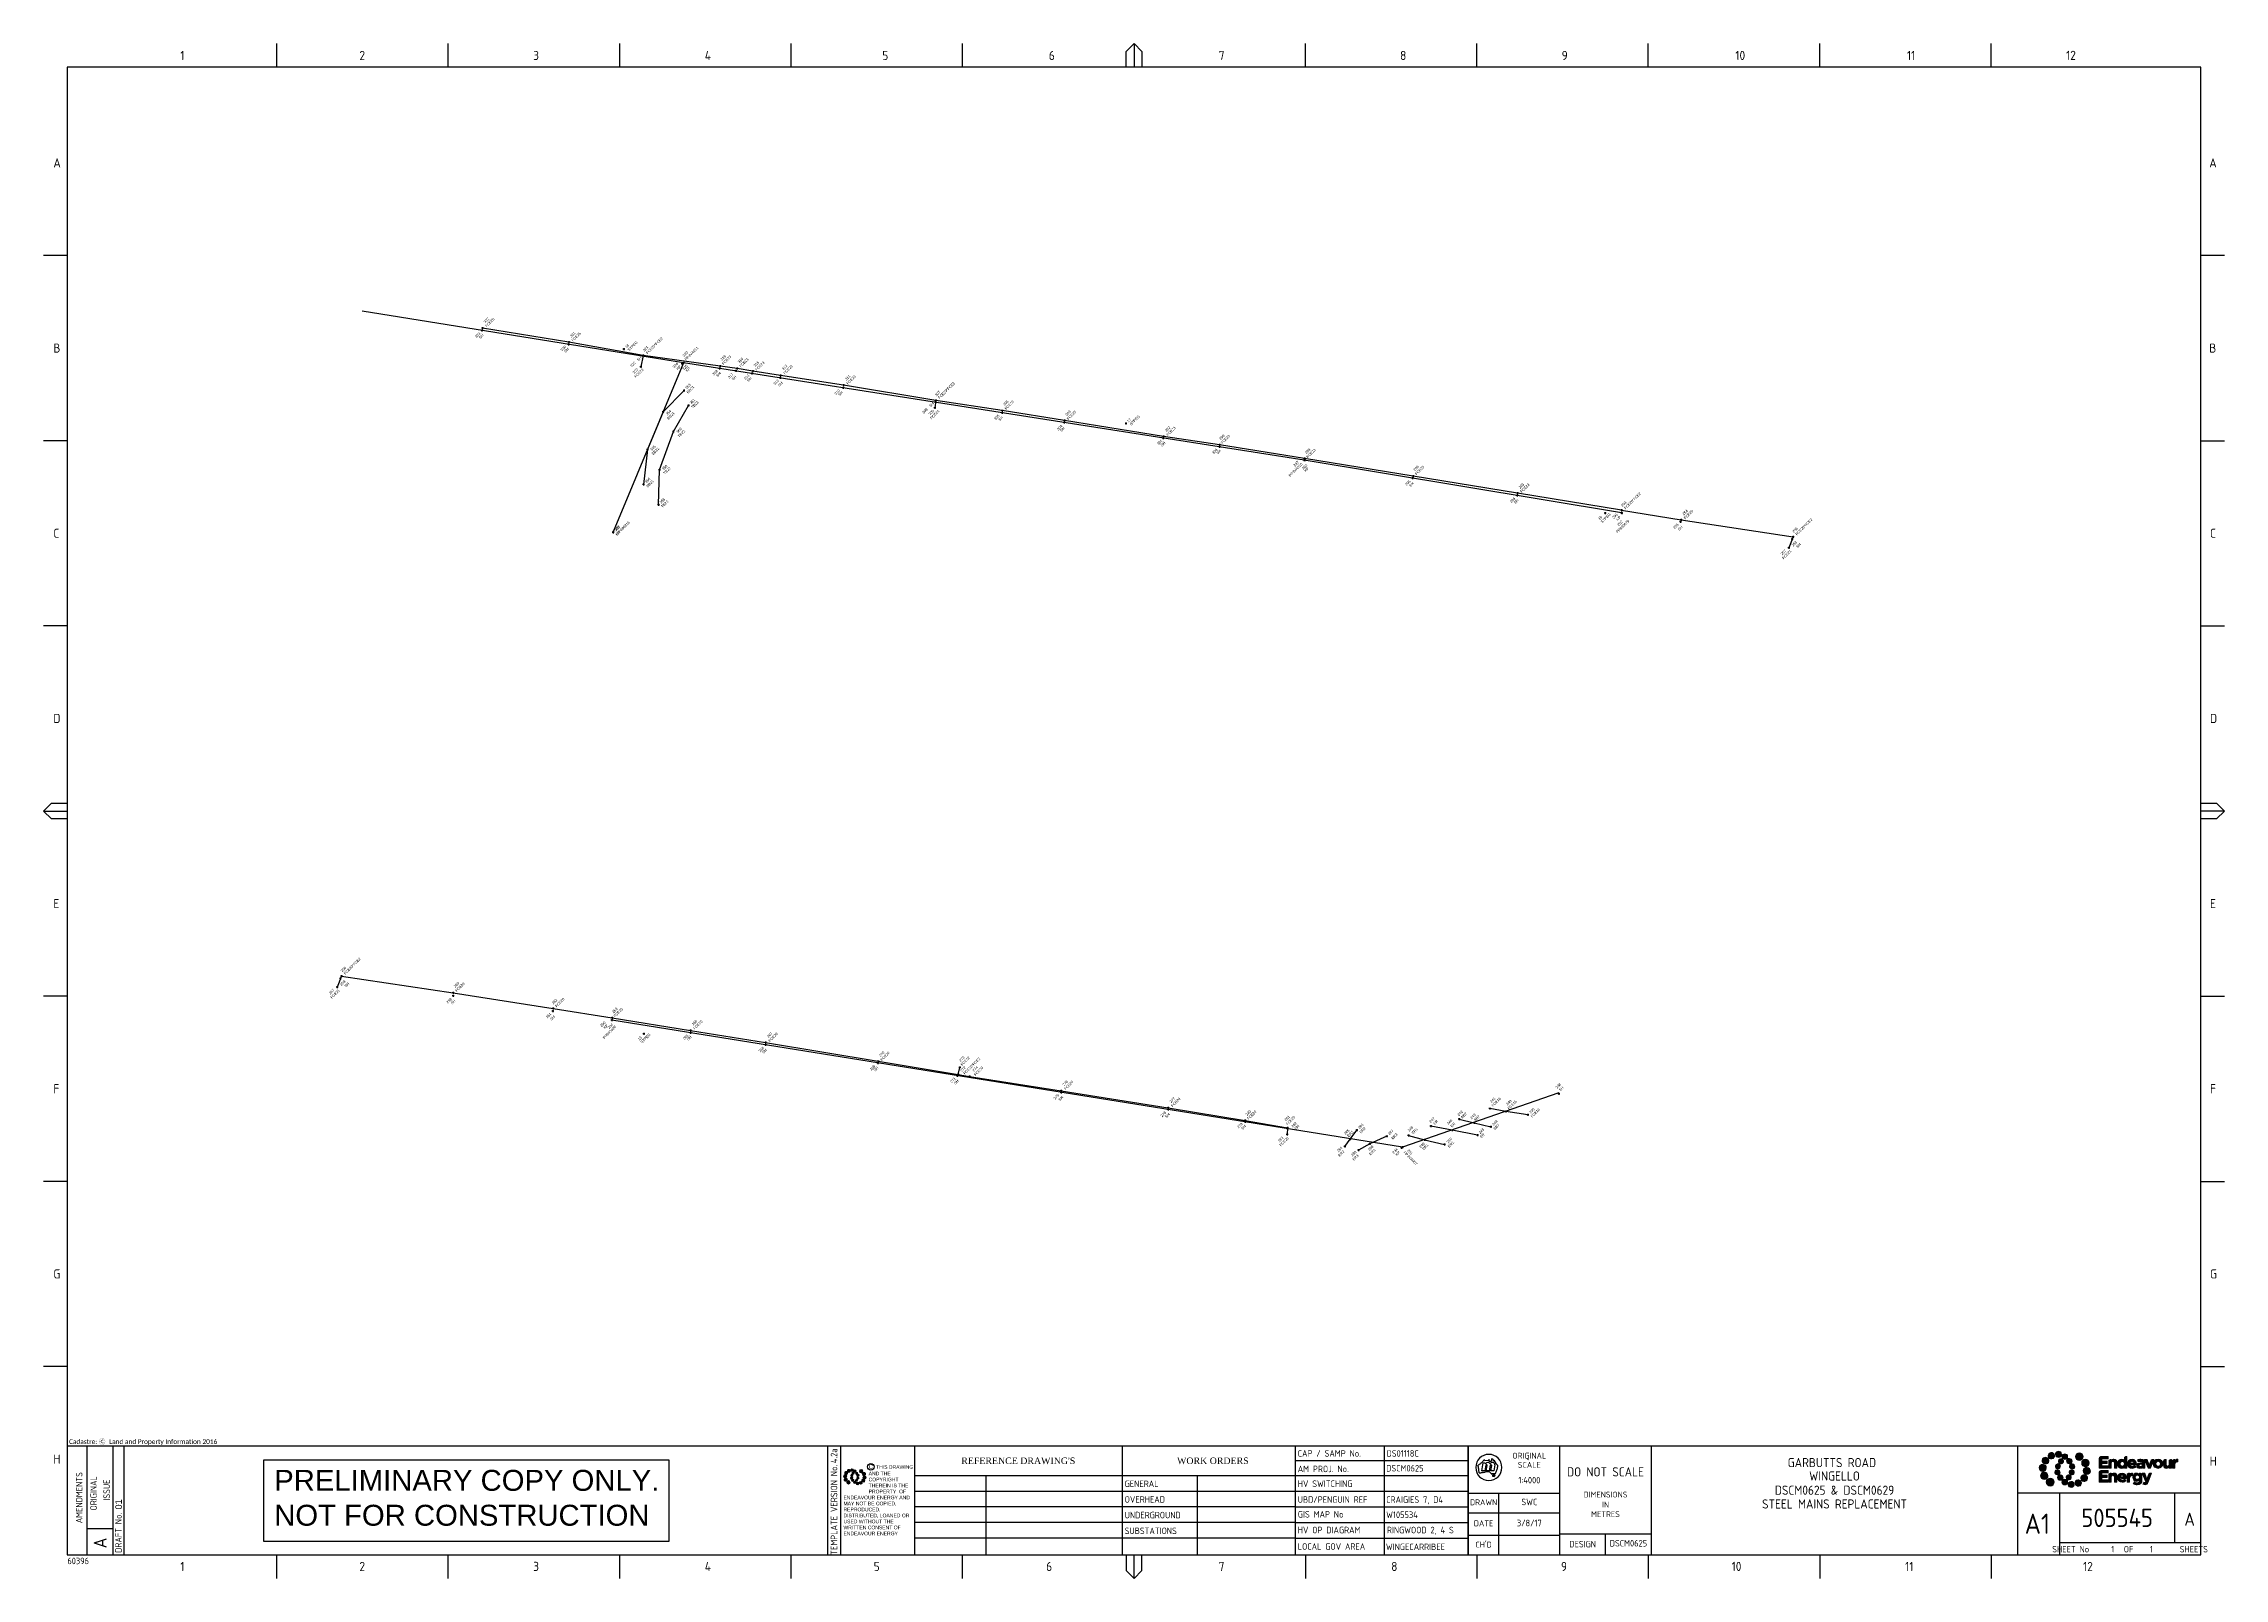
# Paper-space layout 'Survey1' of a CAD drawing. Header units: metres, sheet in millimetres. Extents: x -21 to 813, y -3 to 583.
import ezdxf
from ezdxf.enums import TextEntityAlignment as Align

# ---------------------------------------------------------------- set-up
doc = ezdxf.new("R2010")
doc.units = ezdxf.units.M
doc.layers.get('0').update_dxf_attribs({"color": 6})
doc.layers.add('Notes', color=7, linetype='Continuous')
doc.layers.add('SupportsUG_SP_EXT', color=7, linetype='Continuous')
doc.layers.get('0').freeze()
doc.styles.add('ARIAL', font='arial.ttf', dxfattribs={"height": 2})
doc.styles.add('iecISOCP', font='isocp.shx')
doc.styles.add('iecTimesNewRoman', font='times.ttf')
doc.styles.get("Standard").update_dxf_attribs({"font": 'arial.ttf'})

# ---------------------------------------------------------------- blocks, each defined once
blk = doc.blocks.new('A$C30A46249')
at = {"color": 7, "lineweight": -3, "insert": (6.92, 4.97), "char_height": 1.79, "attachment_point": 7, "line_spacing_factor": 1.2}
blk.add_mtext('{\\fCalibri|b0|i0|c0|p34;\\C256;Cadastre: \\fMS Gothic|b0|i0|c128|p49;\\C250;\\c2236962;Ⓒ\\fMS Gothic|b0|i0|c0|p49; \\fCalibri|b0|i0|c0|p34;\\C256;Land and Property Information 2016}', dxfattribs=at)
blk = doc.blocks.new('EE_LOGO_SMALL')
at = {"layer": 'Notes'}
h = blk.add_hatch(color=256, dxfattribs=at)
edge = h.paths.add_edge_path()
edge.add_spline(control_points=[(-8.4, 2), (-9.2, 2), (-9.8, 1.4), (-9.8, 0.7), (-9.9, -0.1), (-9.3, -0.7), (-8.6, -0.8), (-7.8, -0.8), (-7.2, -0.2), (-7.1, 0.5), (-7.1, 1.3), (-7.7, 1.9), (-8.4, 2)], knot_values=[0, 0, 0, 0, 1, 1, 1, 2, 2, 2, 3, 3, 3, 4, 4, 4, 4], degree=3, periodic=0)
h = blk.add_hatch(color=256, dxfattribs=at)
edge = h.paths.add_edge_path()
edge.add_spline(control_points=[(-6.8, 4.5), (-7.4, 4.8), (-8.2, 4.6), (-8.6, 4), (-8.9, 3.4), (-8.7, 2.6), (-8.1, 2.2), (-7.5, 1.9), (-6.7, 2.1), (-6.3, 2.7), (-6, 3.3), (-6.2, 4.1), (-6.8, 4.5)], knot_values=[0, 0, 0, 0, 1, 1, 1, 2, 2, 2, 3, 3, 3, 4, 4, 4, 4], degree=3, periodic=0)
h = blk.add_hatch(color=256, dxfattribs=at)
edge = h.paths.add_edge_path()
edge.add_spline(control_points=[(-4.2, 5.9), (-4.6, 6.5), (-5.3, 6.6), (-5.9, 6.3), (-6.4, 5.9), (-6.6, 5.1), (-6.2, 4.6), (-5.9, 4), (-5.1, 3.8), (-4.6, 4.2), (-4, 4.6), (-3.8, 5.3), (-4.2, 5.9)], knot_values=[0, 0, 0, 0, 1, 1, 1, 2, 2, 2, 3, 3, 3, 4, 4, 4, 4], degree=3, periodic=0)
h = blk.add_hatch(color=256, dxfattribs=at)
edge = h.paths.add_edge_path()
edge.add_spline(control_points=[(-1.3, 5.9), (-1.4, 6.5), (-2, 7), (-2.6, 6.9), (-3.3, 6.9), (-3.7, 6.3), (-3.7, 5.6), (-3.6, 5), (-3, 4.5), (-2.4, 4.6), (-1.7, 4.7), (-1.3, 5.2), (-1.3, 5.9)], knot_values=[0, 0, 0, 0, 1, 1, 1, 2, 2, 2, 3, 3, 3, 4, 4, 4, 4], degree=3, periodic=0)
h = blk.add_hatch(color=256, dxfattribs=at)
edge = h.paths.add_edge_path()
edge.add_spline(control_points=[(-2.5, 2.1), (-3, 2.2), (-3.5, 1.9), (-3.6, 1.3), (-3.7, 0.8), (-3.4, 0.3), (-2.9, 0.2), (-2.4, 0.1), (-1.9, 0.4), (-1.8, 0.9), (-1.7, 1.5), (-2, 2), (-2.5, 2.1)], knot_values=[0, 0, 0, 0, 1, 1, 1, 2, 2, 2, 3, 3, 3, 4, 4, 4, 4], degree=3, periodic=0)
h = blk.add_hatch(color=256, dxfattribs=at)
edge = h.paths.add_edge_path()
edge.add_spline(control_points=[(1, 4.9), (1, 4.3), (0.5, 3.8), (-0.1, 3.8), (-0.7, 3.8), (-1.2, 4.3), (-1.2, 4.9), (-1.2, 5.5), (-0.7, 6), (-0.1, 6), (0.5, 6), (1, 5.5), (1, 4.9)], knot_values=[0, 0, 0, 0, 1, 1, 1, 2, 2, 2, 3, 3, 3, 4, 4, 4, 4], degree=3, periodic=0)
edge = h.paths.add_edge_path()
edge.add_spline(control_points=[(-1.4, 4), (-1.9, 4.1), (-2.4, 3.8), (-2.5, 3.3), (-2.6, 2.7), (-2.3, 2.2), (-1.8, 2.1), (-1.3, 2), (-0.7, 2.3), (-0.6, 2.9), (-0.5, 3.4), (-0.9, 3.9), (-1.4, 4)], knot_values=[0, 0, 0, 0, 1, 1, 1, 2, 2, 2, 3, 3, 3, 4, 4, 4, 4], degree=3, periodic=0)
h = blk.add_hatch(color=256, dxfattribs=at)
edge = h.paths.add_edge_path()
edge.add_spline(control_points=[(2.3, 2.4), (2.8, 2.8), (2.8, 3.4), (2.4, 3.9), (2, 4.3), (1.4, 4.3), (0.9, 3.9), (0.5, 3.6), (0.5, 2.9), (0.9, 2.5), (1.2, 2), (1.9, 2), (2.3, 2.4)], knot_values=[0, 0, 0, 0, 1, 1, 1, 2, 2, 2, 3, 3, 3, 4, 4, 4, 4], degree=3, periodic=0)
edge = h.paths.add_edge_path()
edge.add_spline(control_points=[(1, 4.9), (1, 4.3), (0.5, 3.8), (-0.1, 3.8), (-0.7, 3.8), (-1.2, 4.3), (-1.2, 4.9), (-1.2, 5.5), (-0.7, 6), (-0.1, 6), (0.5, 6), (1, 5.5), (1, 4.9)], knot_values=[0, 0, 0, 0, 1, 1, 1, 2, 2, 2, 3, 3, 3, 4, 4, 4, 4], degree=3, periodic=0)
h = blk.add_hatch(color=256, dxfattribs=at)
edge = h.paths.add_edge_path()
edge.add_spline(control_points=[(1, 4.9), (1, 4.3), (0.5, 3.8), (-0.1, 3.8), (-0.7, 3.8), (-1.2, 4.3), (-1.2, 4.9), (-1.2, 5.5), (-0.7, 6), (-0.1, 6), (0.5, 6), (1, 5.5), (1, 4.9)], knot_values=[0, 0, 0, 0, 1, 1, 1, 2, 2, 2, 3, 3, 3, 4, 4, 4, 4], degree=3, periodic=0)
edge = h.paths.add_edge_path(flags=16)
edge.add_spline(control_points=[(1, 4.9), (1, 4.3), (0.5, 3.8), (-0.1, 3.8), (-0.7, 3.8), (-1.2, 4.3), (-1.2, 4.9), (-1.2, 5.5), (-0.7, 6), (-0.1, 6), (0.5, 6), (1, 5.5), (1, 4.9)], knot_values=[0, 0, 0, 0, 1, 1, 1, 2, 2, 2, 3, 3, 3, 4, 4, 4, 4], degree=3, periodic=0)
h = blk.add_hatch(color=256, dxfattribs=at)
edge = h.paths.add_edge_path()
edge.add_spline(control_points=[(3, 0.2), (3.5, 0.3), (3.8, 0.9), (3.7, 1.4), (3.6, 1.9), (3, 2.3), (2.5, 2.1), (1.9, 2), (1.6, 1.4), (1.8, 0.9), (1.9, 0.4), (2.5, 0.1), (3, 0.2)], knot_values=[0, 0, 0, 0, 1, 1, 1, 2, 2, 2, 3, 3, 3, 4, 4, 4, 4], degree=3, periodic=0)
h = blk.add_hatch(color=256, dxfattribs=at)
edge = h.paths.add_edge_path()
edge.add_spline(control_points=[(7, 4.9), (7, 4), (6.3, 3.4), (5.5, 3.4), (4.6, 3.4), (4, 4), (4, 4.9), (4, 5.7), (4.6, 6.4), (5.5, 6.4), (6.3, 6.4), (7, 5.7), (7, 4.9)], knot_values=[0, 0, 0, 0, 1, 1, 1, 2, 2, 2, 3, 3, 3, 4, 4, 4, 4], degree=3, periodic=0)
h = blk.add_hatch(color=256, dxfattribs=at)
edge = h.paths.add_edge_path()
edge.add_spline(control_points=[(8.4, 1.1), (9.1, 1.5), (9.4, 2.3), (9.1, 3), (8.8, 3.7), (7.9, 4.1), (7.2, 3.8), (6.5, 3.4), (6.2, 2.6), (6.5, 1.9), (6.8, 1.2), (7.7, 0.8), (8.4, 1.1)], knot_values=[0, 0, 0, 0, 1, 1, 1, 2, 2, 2, 3, 3, 3, 4, 4, 4, 4], degree=3, periodic=0)
h = blk.add_hatch(color=256, dxfattribs=at)
edge = h.paths.add_edge_path()
edge.add_spline(control_points=[(8.3, -1.9), (9, -1.9), (9.7, -1.4), (9.7, -0.6), (9.7, 0.1), (9.2, 0.8), (8.4, 0.8), (7.7, 0.8), (7, 0.3), (7, -0.5), (6.9, -1.2), (7.5, -1.9), (8.3, -1.9)], knot_values=[0, 0, 0, 0, 1, 1, 1, 2, 2, 2, 3, 3, 3, 4, 4, 4, 4], degree=3, periodic=0)
h = blk.add_hatch(color=256, dxfattribs=at)
edge = h.paths.add_edge_path()
edge.add_spline(control_points=[(-8.5, -1.1), (-9.2, -1.4), (-9.6, -2.3), (-9.3, -3), (-8.9, -3.7), (-8.1, -4), (-7.4, -3.7), (-6.7, -3.4), (-6.3, -2.5), (-6.6, -1.8), (-7, -1.1), (-7.8, -0.8), (-8.5, -1.1)], knot_values=[0, 0, 0, 0, 1, 1, 1, 2, 2, 2, 3, 3, 3, 4, 4, 4, 4], degree=3, periodic=0)
h = blk.add_hatch(color=256, dxfattribs=at)
edge = h.paths.add_edge_path()
edge.add_spline(control_points=[(-7.1, -4.8), (-7.1, -4), (-6.5, -3.3), (-5.6, -3.3), (-4.8, -3.3), (-4.1, -4), (-4.1, -4.8), (-4.1, -5.7), (-4.8, -6.3), (-5.6, -6.3), (-6.5, -6.3), (-7.1, -5.7), (-7.1, -4.8)], knot_values=[0, 0, 0, 0, 1, 1, 1, 2, 2, 2, 3, 3, 3, 4, 4, 4, 4], degree=3, periodic=0)
h = blk.add_hatch(color=256, dxfattribs=at)
edge = h.paths.add_edge_path()
edge.add_spline(control_points=[(-3.1, -0.2), (-3.7, -0.3), (-4, -0.8), (-3.8, -1.4), (-3.7, -1.9), (-3.2, -2.2), (-2.6, -2.1), (-2.1, -1.9), (-1.8, -1.4), (-1.9, -0.9), (-2.1, -0.3), (-2.6, 0), (-3.1, -0.2)], knot_values=[0, 0, 0, 0, 1, 1, 1, 2, 2, 2, 3, 3, 3, 4, 4, 4, 4], degree=3, periodic=0)
h = blk.add_hatch(color=256, dxfattribs=at)
edge = h.paths.add_edge_path()
edge.add_spline(control_points=[(-2.5, -2.3), (-2.9, -2.7), (-3, -3.4), (-2.6, -3.8), (-2.2, -4.2), (-1.5, -4.3), (-1.1, -3.9), (-0.7, -3.5), (-0.6, -2.8), (-1, -2.4), (-1.4, -2), (-2, -1.9), (-2.5, -2.3)], knot_values=[0, 0, 0, 0, 1, 1, 1, 2, 2, 2, 3, 3, 3, 4, 4, 4, 4], degree=3, periodic=0)
h = blk.add_hatch(color=256, dxfattribs=at)
edge = h.paths.add_edge_path()
edge.add_spline(control_points=[(-1.2, -4.8), (-1.2, -4.2), (-0.7, -3.7), (-0.1, -3.7), (0.5, -3.7), (1, -4.2), (1, -4.8), (1, -5.4), (0.5, -5.9), (-0.1, -5.9), (-0.7, -5.9), (-1.2, -5.4), (-1.2, -4.8)], knot_values=[0, 0, 0, 0, 1, 1, 1, 2, 2, 2, 3, 3, 3, 4, 4, 4, 4], degree=3, periodic=0)
h = blk.add_hatch(color=256, dxfattribs=at)
edge = h.paths.add_edge_path()
edge.add_spline(control_points=[(1.2, -3.9), (1.7, -4.1), (2.2, -3.7), (2.3, -3.2), (2.5, -2.7), (2.1, -2.2), (1.6, -2.1), (1.1, -2), (0.6, -2.3), (0.5, -2.8), (0.4, -3.3), (0.7, -3.8), (1.2, -3.9)], knot_values=[0, 0, 0, 0, 1, 1, 1, 2, 2, 2, 3, 3, 3, 4, 4, 4, 4], degree=3, periodic=0)
h = blk.add_hatch(color=256, dxfattribs=at)
edge = h.paths.add_edge_path()
edge.add_spline(control_points=[(1.2, -5.8), (1.3, -6.5), (1.8, -6.9), (2.5, -6.9), (3.1, -6.8), (3.6, -6.2), (3.5, -5.6), (3.4, -5), (2.9, -4.5), (2.2, -4.6), (1.6, -4.6), (1.1, -5.2), (1.2, -5.8)], knot_values=[0, 0, 0, 0, 1, 1, 1, 2, 2, 2, 3, 3, 3, 4, 4, 4, 4], degree=3, periodic=0)
h = blk.add_hatch(color=256, dxfattribs=at)
edge = h.paths.add_edge_path()
edge.add_spline(control_points=[(2.4, -2), (2.9, -2.1), (3.4, -1.8), (3.5, -1.3), (3.6, -0.8), (3.3, -0.3), (2.8, -0.2), (2.2, -0.1), (1.7, -0.4), (1.6, -0.9), (1.5, -1.4), (1.8, -1.9), (2.4, -2)], knot_values=[0, 0, 0, 0, 1, 1, 1, 2, 2, 2, 3, 3, 3, 4, 4, 4, 4], degree=3, periodic=0)
h = blk.add_hatch(color=256, dxfattribs=at)
edge = h.paths.add_edge_path()
edge.add_spline(control_points=[(4, -5.8), (4.4, -6.4), (5.2, -6.6), (5.7, -6.2), (6.3, -5.8), (6.5, -5.1), (6.1, -4.5), (5.7, -4), (5, -3.8), (4.4, -4.2), (3.8, -4.5), (3.7, -5.3), (4, -5.8)], knot_values=[0, 0, 0, 0, 1, 1, 1, 2, 2, 2, 3, 3, 3, 4, 4, 4, 4], degree=3, periodic=0)
h = blk.add_hatch(color=256, dxfattribs=at)
edge = h.paths.add_edge_path()
edge.add_spline(control_points=[(6.7, -4.4), (7.3, -4.8), (8.1, -4.6), (8.4, -4), (8.8, -3.3), (8.6, -2.6), (8, -2.2), (7.3, -1.8), (6.6, -2.1), (6.2, -2.7), (5.8, -3.3), (6, -4.1), (6.7, -4.4)], knot_values=[0, 0, 0, 0, 1, 1, 1, 2, 2, 2, 3, 3, 3, 4, 4, 4, 4], degree=3, periodic=0)
at = {"layer": 'Notes', "lineweight": 0}
for points in [[(1.8, 2.1), (1.8, 2.1)], [(-2, -2.1), (-2, -2.1)]]:
    blk.add_lwpolyline(points, dxfattribs=at)
for points in [[(-8.4, 2), (-9.2, 2), (-9.8, 1.4), (-9.8, 0.7), (-9.9, -0.1), (-9.3, -0.7), (-8.6, -0.8), (-7.8, -0.8), (-7.2, -0.2), (-7.1, 0.5), (-7.1, 1.3), (-7.7, 1.9), (-8.4, 2)], [(-6.8, 4.5), (-7.4, 4.8), (-8.2, 4.6), (-8.6, 4), (-8.9, 3.4), (-8.7, 2.6), (-8.1, 2.2), (-7.5, 1.9), (-6.7, 2.1), (-6.3, 2.7), (-6, 3.3), (-6.2, 4.1), (-6.8, 4.5)], [(-4.2, 5.9), (-4.6, 6.5), (-5.3, 6.6), (-5.9, 6.3), (-6.4, 5.9), (-6.6, 5.1), (-6.2, 4.6), (-5.9, 4), (-5.1, 3.8), (-4.6, 4.2), (-4, 4.6), (-3.8, 5.3), (-4.2, 5.9)], [(-1.3, 5.9), (-1.4, 6.5), (-2, 7), (-2.6, 6.9), (-3.3, 6.9), (-3.7, 6.3), (-3.7, 5.6), (-3.6, 5), (-3, 4.5), (-2.4, 4.6), (-1.7, 4.7), (-1.3, 5.2), (-1.3, 5.9)], [(-2.5, 2.1), (-3, 2.2), (-3.5, 1.9), (-3.6, 1.3), (-3.7, 0.8), (-3.4, 0.3), (-2.9, 0.2), (-2.4, 0.1), (-1.9, 0.4), (-1.8, 0.9), (-1.7, 1.5), (-2, 2), (-2.5, 2.1)], [(-1.4, 4), (-1.9, 4.1), (-2.4, 3.8), (-2.5, 3.3), (-2.6, 2.7), (-2.3, 2.2), (-1.8, 2.1), (-1.3, 2), (-0.7, 2.3), (-0.6, 2.9), (-0.5, 3.4), (-0.9, 3.9), (-1.4, 4)], [(1, 4.9), (1, 4.3), (0.5, 3.8), (-0.1, 3.8), (-0.7, 3.8), (-1.2, 4.3), (-1.2, 4.9), (-1.2, 5.5), (-0.7, 6), (-0.1, 6), (0.5, 6), (1, 5.5), (1, 4.9)], [(1, 4.9), (1, 4.3), (0.5, 3.8), (-0.1, 3.8), (-0.7, 3.8), (-1.2, 4.3), (-1.2, 4.9), (-1.2, 5.5), (-0.7, 6), (-0.1, 6), (0.5, 6), (1, 5.5), (1, 4.9)], [(2.3, 2.4), (2.8, 2.8), (2.8, 3.4), (2.4, 3.9), (2, 4.3), (1.4, 4.3), (0.9, 3.9), (0.5, 3.6), (0.5, 2.9), (0.9, 2.5), (1.2, 2), (1.9, 2), (2.3, 2.4)], [(3, 0.2), (3.5, 0.3), (3.8, 0.9), (3.7, 1.4), (3.6, 1.9), (3, 2.3), (2.5, 2.1), (1.9, 2), (1.6, 1.4), (1.8, 0.9), (1.9, 0.4), (2.5, 0.1), (3, 0.2)], [(7, 4.9), (7, 4), (6.3, 3.4), (5.5, 3.4), (4.6, 3.4), (4, 4), (4, 4.9), (4, 5.7), (4.6, 6.4), (5.5, 6.4), (6.3, 6.4), (7, 5.7), (7, 4.9)], [(8.4, 1.1), (9.1, 1.5), (9.4, 2.3), (9.1, 3), (8.8, 3.7), (7.9, 4.1), (7.2, 3.8), (6.5, 3.4), (6.2, 2.6), (6.5, 1.9), (6.8, 1.2), (7.7, 0.8), (8.4, 1.1)], [(8.3, -1.9), (9, -1.9), (9.7, -1.4), (9.7, -0.6), (9.7, 0.1), (9.2, 0.8), (8.4, 0.8), (7.7, 0.8), (7, 0.3), (7, -0.5), (6.9, -1.2), (7.5, -1.9), (8.3, -1.9)], [(-8.5, -1.1), (-9.2, -1.4), (-9.6, -2.3), (-9.3, -3), (-8.9, -3.7), (-8.1, -4), (-7.4, -3.7), (-6.7, -3.4), (-6.3, -2.5), (-6.6, -1.8), (-7, -1.1), (-7.8, -0.8), (-8.5, -1.1)], [(-7.1, -4.8), (-7.1, -4), (-6.5, -3.3), (-5.6, -3.3), (-4.8, -3.3), (-4.1, -4), (-4.1, -4.8), (-4.1, -5.7), (-4.8, -6.3), (-5.6, -6.3), (-6.5, -6.3), (-7.1, -5.7), (-7.1, -4.8)], [(-3.1, -0.2), (-3.7, -0.3), (-4, -0.8), (-3.8, -1.4), (-3.7, -1.9), (-3.2, -2.2), (-2.6, -2.1), (-2.1, -1.9), (-1.8, -1.4), (-1.9, -0.9), (-2.1, -0.3), (-2.6, 0), (-3.1, -0.2)], [(-2.5, -2.3), (-2.9, -2.7), (-3, -3.4), (-2.6, -3.8), (-2.2, -4.2), (-1.5, -4.3), (-1.1, -3.9), (-0.7, -3.5), (-0.6, -2.8), (-1, -2.4), (-1.4, -2), (-2, -1.9), (-2.5, -2.3)], [(-1.2, -4.8), (-1.2, -4.2), (-0.7, -3.7), (-0.1, -3.7), (0.5, -3.7), (1, -4.2), (1, -4.8), (1, -5.4), (0.5, -5.9), (-0.1, -5.9), (-0.7, -5.9), (-1.2, -5.4), (-1.2, -4.8)], [(1.2, -3.9), (1.7, -4.1), (2.2, -3.7), (2.3, -3.2), (2.5, -2.7), (2.1, -2.2), (1.6, -2.1), (1.1, -2), (0.6, -2.3), (0.5, -2.8), (0.4, -3.3), (0.7, -3.8), (1.2, -3.9)], [(1.2, -5.8), (1.3, -6.5), (1.8, -6.9), (2.5, -6.9), (3.1, -6.8), (3.6, -6.2), (3.5, -5.6), (3.4, -5), (2.9, -4.5), (2.2, -4.6), (1.6, -4.6), (1.1, -5.2), (1.2, -5.8)], [(2.4, -2), (2.9, -2.1), (3.4, -1.8), (3.5, -1.3), (3.6, -0.8), (3.3, -0.3), (2.8, -0.2), (2.2, -0.1), (1.7, -0.4), (1.6, -0.9), (1.5, -1.4), (1.8, -1.9), (2.4, -2)], [(4, -5.8), (4.4, -6.4), (5.2, -6.6), (5.7, -6.2), (6.3, -5.8), (6.5, -5.1), (6.1, -4.5), (5.7, -4), (5, -3.8), (4.4, -4.2), (3.8, -4.5), (3.7, -5.3), (4, -5.8)], [(6.7, -4.4), (7.3, -4.8), (8.1, -4.6), (8.4, -4), (8.8, -3.3), (8.6, -2.6), (8, -2.2), (7.3, -1.8), (6.6, -2.1), (6.2, -2.7), (5.8, -3.3), (6, -4.1), (6.7, -4.4)]]:
    blk.add_open_spline(points, degree=3, knots=[0, 0, 0, 0, 1, 1, 1, 2, 2, 2, 3, 3, 3, 4, 4, 4, 4], dxfattribs=at)
blk = doc.blocks.new('EE_COPYRIGHT_A1')
at = {"layer": 'Notes'}
blk.add_circle((9.53, -0.82), 1.15, dxfattribs=at)
at = {"xscale": 0.4, "yscale": 0.4, "zscale": 0.4}
blk.add_blockref('EE_LOGO_SMALL', (3.96, -4.29), dxfattribs=at)
at = {"layer": 'Notes', "insert": (0, 0), "char_height": 1.25, "width": 24.1208, "attachment_point": 1, "style": 'ARIAL'}
blk.add_mtext('\\pt8.75;               ^I{\\H1.2x;C } THIS DRAWING\\P\\pi-8.75,l8.75,t8.75,20;       ^IAND THE ^I\\P\\pi0,t8.75;COPYRIGHT\\P\\pi-8.75,t1.25,8.75;^I^ITHEREIN IS THE PROPERTY  OF \\P\\pi0,l0,t1.25;ENDEAVOUR ENERGY AND MAY NOT BE COPIED, REPRODUCED, DISTRIBUTED, LOANED OR USED WITHOUT THE WRITTEN CONSENT OF ENDEAVOUR ENERGY', dxfattribs=at)
blk = doc.blocks.new('EE_LOGO')
h = blk.add_hatch(color=7)
edge = h.paths.add_edge_path()
edge.add_spline(control_points=[(-25.34, 1.94), (-26.08, 1.98), (-26.72, 1.41), (-26.77, 0.66), (-26.81, -0.09), (-26.24, -0.72), (-25.49, -0.77), (-24.74, -0.81), (-24.1, -0.24), (-24.06, 0.51), (-24.02, 1.25), (-24.59, 1.89), (-25.34, 1.94)], knot_values=[0, 0, 0, 0, 1, 1, 1, 2, 2, 2, 3, 3, 3, 4, 4, 4, 4], degree=3, periodic=0)
h = blk.add_hatch(color=7)
edge = h.paths.add_edge_path()
edge.add_spline(control_points=[(-23.73, 4.46), (-24.34, 4.81), (-25.13, 4.61), (-25.49, 3.99), (-25.85, 3.38), (-25.64, 2.59), (-25.03, 2.23), (-24.41, 1.87), (-23.63, 2.08), (-23.27, 2.69), (-22.91, 3.31), (-23.12, 4.1), (-23.73, 4.46)], knot_values=[0, 0, 0, 0, 1, 1, 1, 2, 2, 2, 3, 3, 3, 4, 4, 4, 4], degree=3, periodic=0)
h = blk.add_hatch(color=7)
edge = h.paths.add_edge_path()
edge.add_spline(control_points=[(-21.12, 5.87), (-21.48, 6.44), (-22.24, 6.61), (-22.81, 6.24), (-23.37, 5.88), (-23.54, 5.12), (-23.17, 4.55), (-22.81, 3.98), (-22.05, 3.82), (-21.48, 4.19), (-20.92, 4.55), (-20.75, 5.31), (-21.12, 5.87)], knot_values=[0, 0, 0, 0, 1, 1, 1, 2, 2, 2, 3, 3, 3, 4, 4, 4, 4], degree=3, periodic=0)
h = blk.add_hatch(color=7)
edge = h.paths.add_edge_path()
edge.add_spline(control_points=[(-19.43, 2.06), (-19.94, 2.17), (-20.44, 1.84), (-20.55, 1.33), (-20.66, 0.82), (-20.34, 0.32), (-19.83, 0.21), (-19.32, 0.1), (-18.81, 0.42), (-18.71, 0.93), (-18.59, 1.44), (-18.92, 1.95), (-19.43, 2.06)], knot_values=[0, 0, 0, 0, 1, 1, 1, 2, 2, 2, 3, 3, 3, 4, 4, 4, 4], degree=3, periodic=0)
h = blk.add_hatch(color=7)
edge = h.paths.add_edge_path()
edge.add_spline(control_points=[(-18.27, 5.87), (-18.34, 6.5), (-18.91, 6.97), (-19.54, 6.9), (-20.18, 6.84), (-20.65, 6.27), (-20.58, 5.63), (-20.52, 4.99), (-19.95, 4.53), (-19.31, 4.59), (-18.67, 4.66), (-18.21, 5.23), (-18.27, 5.87)], knot_values=[0, 0, 0, 0, 1, 1, 1, 2, 2, 2, 3, 3, 3, 4, 4, 4, 4], degree=3, periodic=0)
h = blk.add_hatch(color=7)
edge = h.paths.add_edge_path()
edge.add_spline(control_points=[(-15.91, 4.86), (-15.91, 4.26), (-16.4, 3.77), (-17, 3.77), (-17.6, 3.77), (-18.08, 4.26), (-18.08, 4.86), (-18.08, 5.46), (-17.6, 5.95), (-17, 5.95), (-16.4, 5.95), (-15.91, 5.46), (-15.91, 4.86)], knot_values=[0, 0, 0, 0, 1, 1, 1, 2, 2, 2, 3, 3, 3, 4, 4, 4, 4], degree=3, periodic=0)
edge = h.paths.add_edge_path()
edge.add_spline(control_points=[(-18.29, 3.97), (-18.8, 4.08), (-19.3, 3.76), (-19.41, 3.25), (-19.52, 2.74), (-19.2, 2.23), (-18.69, 2.12), (-18.18, 2.01), (-17.67, 2.33), (-17.56, 2.84), (-17.45, 3.35), (-17.78, 3.86), (-18.29, 3.97)], knot_values=[0, 0, 0, 0, 1, 1, 1, 2, 2, 2, 3, 3, 3, 4, 4, 4, 4], degree=3, periodic=0)
h = blk.add_hatch(color=7)
edge = h.paths.add_edge_path()
edge.add_spline(control_points=[(-14.59, 2.36), (-14.16, 2.75), (-14.12, 3.41), (-14.51, 3.84), (-14.89, 4.27), (-15.55, 4.31), (-15.99, 3.93), (-16.42, 3.54), (-16.46, 2.88), (-16.07, 2.45), (-15.69, 2.01), (-15.02, 1.98), (-14.59, 2.36)], knot_values=[0, 0, 0, 0, 1, 1, 1, 2, 2, 2, 3, 3, 3, 4, 4, 4, 4], degree=3, periodic=0)
edge = h.paths.add_edge_path()
edge.add_spline(control_points=[(-15.91, 4.86), (-15.91, 4.26), (-16.4, 3.77), (-17, 3.77), (-17.6, 3.77), (-18.08, 4.26), (-18.08, 4.86), (-18.08, 5.46), (-17.6, 5.95), (-17, 5.95), (-16.4, 5.95), (-15.91, 5.46), (-15.91, 4.86)], knot_values=[0, 0, 0, 0, 1, 1, 1, 2, 2, 2, 3, 3, 3, 4, 4, 4, 4], degree=3, periodic=0)
h = blk.add_hatch(color=7)
edge = h.paths.add_edge_path()
edge.add_spline(control_points=[(-15.91, 4.86), (-15.91, 4.26), (-16.4, 3.77), (-17, 3.77), (-17.6, 3.77), (-18.08, 4.26), (-18.08, 4.86), (-18.08, 5.46), (-17.6, 5.95), (-17, 5.95), (-16.4, 5.95), (-15.91, 5.46), (-15.91, 4.86)], knot_values=[0, 0, 0, 0, 1, 1, 1, 2, 2, 2, 3, 3, 3, 4, 4, 4, 4], degree=3, periodic=0)
edge = h.paths.add_edge_path(flags=16)
edge.add_spline(control_points=[(-15.91, 4.86), (-15.91, 4.26), (-16.4, 3.77), (-17, 3.77), (-17.6, 3.77), (-18.08, 4.26), (-18.08, 4.86), (-18.08, 5.46), (-17.6, 5.95), (-17, 5.95), (-16.4, 5.95), (-15.91, 5.46), (-15.91, 4.86)], knot_values=[0, 0, 0, 0, 1, 1, 1, 2, 2, 2, 3, 3, 3, 4, 4, 4, 4], degree=3, periodic=0)
h = blk.add_hatch(color=7)
edge = h.paths.add_edge_path()
edge.add_spline(control_points=[(-13.94, 0.18), (-13.41, 0.32), (-13.09, 0.87), (-13.23, 1.4), (-13.37, 1.93), (-13.92, 2.25), (-14.45, 2.11), (-14.98, 1.97), (-15.3, 1.42), (-15.16, 0.89), (-15.02, 0.36), (-14.47, 0.04), (-13.94, 0.18)], knot_values=[0, 0, 0, 0, 1, 1, 1, 2, 2, 2, 3, 3, 3, 4, 4, 4, 4], degree=3, periodic=0)
h = blk.add_hatch(color=7)
edge = h.paths.add_edge_path()
edge.add_spline(control_points=[(-9.93, 4.86), (-9.93, 4.03), (-10.61, 3.35), (-11.44, 3.35), (-12.28, 3.35), (-12.95, 4.03), (-12.95, 4.86), (-12.95, 5.69), (-12.28, 6.37), (-11.44, 6.37), (-10.61, 6.37), (-9.93, 5.69), (-9.93, 4.86)], knot_values=[0, 0, 0, 0, 1, 1, 1, 2, 2, 2, 3, 3, 3, 4, 4, 4, 4], degree=3, periodic=0)
h = blk.add_hatch(color=7)
edge = h.paths.add_edge_path()
edge.add_spline(control_points=[(-8.55, 1.13), (-7.83, 1.45), (-7.5, 2.29), (-7.82, 3.01), (-8.14, 3.73), (-8.98, 4.06), (-9.7, 3.74), (-10.42, 3.42), (-10.75, 2.58), (-10.43, 1.86), (-10.11, 1.14), (-9.27, 0.81), (-8.55, 1.13)], knot_values=[0, 0, 0, 0, 1, 1, 1, 2, 2, 2, 3, 3, 3, 4, 4, 4, 4], degree=3, periodic=0)
h = blk.add_hatch(color=7)
edge = h.paths.add_edge_path()
edge.add_spline(control_points=[(-8.66, -1.92), (-7.91, -1.96), (-7.27, -1.39), (-7.23, -0.64), (-7.19, 0.1), (-7.76, 0.74), (-8.51, 0.78), (-9.25, 0.83), (-9.89, 0.26), (-9.94, -0.49), (-9.98, -1.24), (-9.41, -1.88), (-8.66, -1.92)], knot_values=[0, 0, 0, 0, 1, 1, 1, 2, 2, 2, 3, 3, 3, 4, 4, 4, 4], degree=3, periodic=0)
h = blk.add_hatch(color=7)
edge = h.paths.add_edge_path()
edge.add_spline(control_points=[(-3.85, 0.44), (-3.85, 0.44), (-3.85, 4.25), (-3.85, 4.3), (-3.85, 4.35), (-3.85, 4.86), (-3.29, 4.86), (-2.74, 4.86), (-0.49, 4.86), (-0.49, 4.86), (-0.49, 4.86), (-0.49, 4), (-0.49, 4), (-0.49, 4), (-2.89, 4), (-2.89, 4), (-2.89, 4), (-2.89, 3.1), (-2.89, 3.1), (-2.89, 3.1), (-0.8, 3.1), (-0.8, 3.1), (-0.8, 3.1), (-0.8, 2.23), (-0.8, 2.23), (-0.8, 2.23), (-2.89, 2.23), (-2.89, 2.23), (-2.89, 2.23), (-2.89, 1.31), (-2.89, 1.31), (-2.89, 1.31), (-0.49, 1.31), (-0.49, 1.31), (-0.49, 1.31), (-0.49, 0.44), (-0.49, 0.44), (-0.49, 0.44), (-3.85, 0.44), (-3.85, 0.44)], knot_values=[0, 0, 0, 0, 1, 1, 1, 2, 2, 2, 3, 3, 3, 4, 4, 4, 5, 5, 5, 6, 6, 6, 7, 7, 7, 8, 8, 8, 9, 9, 9, 10, 10, 10, 11, 11, 11, 12, 12, 12, 13, 13, 13, 13], degree=3, periodic=0)
h = blk.add_hatch(color=7)
edge = h.paths.add_edge_path()
edge.add_spline(control_points=[(1.94, 0.44), (1.94, 0.44), (1.94, 2.33), (1.94, 2.33), (1.94, 2.78), (1.73, 3.02), (1.36, 3.02), (1, 3.02), (0.76, 2.78), (0.76, 2.33), (0.76, 2.33), (0.76, 0.44), (0.76, 0.44), (0.76, 0.44), (-0.2, 0.44), (-0.2, 0.44), (-0.2, 0.44), (-0.2, 3.21), (-0.2, 3.27), (-0.2, 3.33), (-0.2, 3.82), (0.36, 3.82), (0.76, 3.82), (0.76, 3.82), (0.76, 3.82), (0.76, 3.82), (0.76, 3.35), (0.76, 3.35), (0.98, 3.63), (1.27, 3.89), (1.75, 3.89), (2.48, 3.89), (2.9, 3.41), (2.9, 2.63), (2.9, 2.63), (2.9, 0.44), (2.9, 0.44), (2.9, 0.44), (1.94, 0.44), (1.94, 0.44)], knot_values=[0, 0, 0, 0, 1, 1, 1, 2, 2, 2, 3, 3, 3, 4, 4, 4, 5, 5, 5, 6, 6, 6, 7, 7, 7, 8, 8, 8, 9, 9, 9, 10, 10, 10, 11, 11, 11, 12, 12, 12, 13, 13, 13, 13], degree=3, periodic=0)
h = blk.add_hatch(color=7)
edge = h.paths.add_edge_path(flags=16)
edge.add_spline(control_points=[(5.8, 2.13), (5.8, 2.69), (5.43, 3.07), (4.98, 3.07), (4.53, 3.07), (4.15, 2.7), (4.15, 2.13), (4.15, 2.13), (4.15, 2.12), (4.15, 2.12), (4.15, 1.56), (4.53, 1.19), (4.98, 1.19), (5.43, 1.19), (5.8, 1.56), (5.8, 2.12), (5.8, 2.12), (5.8, 2.13), (5.8, 2.13)], knot_values=[0, 0, 0, 0, 1, 1, 1, 2, 2, 2, 3, 3, 3, 4, 4, 4, 5, 5, 5, 6, 6, 6, 6], degree=3, periodic=0)
edge = h.paths.add_edge_path()
edge.add_spline(control_points=[(5.79, 0.44), (5.79, 0.44), (5.79, 0.92), (5.79, 0.92), (5.55, 0.6), (5.23, 0.37), (4.73, 0.37), (3.94, 0.37), (3.19, 0.99), (3.19, 2.12), (3.19, 2.12), (3.19, 2.13), (3.19, 2.13), (3.19, 3.26), (3.93, 3.88), (4.73, 3.88), (5.24, 3.88), (5.56, 3.65), (5.79, 3.38), (5.79, 3.38), (5.79, 4.27), (5.79, 4.3), (5.79, 4.34), (5.79, 4.86), (6.34, 4.86), (6.73, 4.86), (6.75, 4.86), (6.75, 4.86), (6.75, 4.86), (6.75, 0.44), (6.75, 0.44), (6.75, 0.44), (5.79, 0.44), (5.79, 0.44)], knot_values=[0, 0, 0, 0, 1, 1, 1, 2, 2, 2, 3, 3, 3, 4, 4, 4, 5, 5, 5, 6, 6, 6, 7, 7, 7, 8, 8, 8, 9, 9, 9, 10, 10, 10, 11, 11, 11, 11], degree=3, periodic=0)
h = blk.add_hatch(color=7)
edge = h.paths.add_edge_path()
edge.add_spline(control_points=[(8.69, 3.89), (7.7, 3.89), (7.01, 3.09), (7.01, 2.13), (7.01, 2.13), (7.01, 2.12), (7.01, 2.12), (7.01, 1.08), (7.77, 0.37), (8.78, 0.37), (9.39, 0.37), (9.85, 0.61), (10.16, 1), (10.16, 1), (9.62, 1.48), (9.62, 1.48), (9.35, 1.24), (9.12, 1.14), (8.79, 1.14), (8.33, 1.13), (8, 1.49), (7.95, 1.86), (7.91, 2.18), (7.93, 2.29), (7.95, 2.43), (8.02, 2.85), (8.29, 3.12), (8.69, 3.12), (9.09, 3.12), (9.34, 2.83), (9.4, 2.4), (9.4, 2.4), (8.14, 2.4), (8.14, 2.4), (8.14, 2.4), (8.12, 1.8), (8.64, 1.8), (9.17, 1.8), (10.32, 1.8), (10.32, 1.8), (10.33, 1.89), (10.34, 1.95), (10.34, 2.04), (10.34, 2.04), (10.34, 2.05), (10.34, 2.05), (10.34, 3.01), (9.82, 3.89), (8.69, 3.89)], knot_values=[0, 0, 0, 0, 1, 1, 1, 2, 2, 2, 3, 3, 3, 4, 4, 4, 5, 5, 5, 6, 6, 6, 7, 7, 7, 8, 8, 8, 9, 9, 9, 10, 10, 10, 11, 11, 11, 12, 12, 12, 13, 13, 13, 14, 14, 14, 15, 15, 15, 16, 16, 16, 16], degree=3, periodic=0)
h = blk.add_hatch(color=7)
edge = h.paths.add_edge_path(flags=16)
edge.add_spline(control_points=[(12.69, 1.8), (12.53, 1.88), (12.31, 1.93), (12.08, 1.93), (11.67, 1.93), (11.42, 1.77), (11.42, 1.46), (11.42, 1.46), (11.42, 1.45), (11.42, 1.45), (11.42, 1.19), (11.63, 1.04), (11.94, 1.04), (12.39, 1.04), (12.69, 1.29), (12.69, 1.63), (12.69, 1.63), (12.69, 1.8), (12.69, 1.8)], knot_values=[0, 0, 0, 0, 1, 1, 1, 2, 2, 2, 3, 3, 3, 4, 4, 4, 5, 5, 5, 6, 6, 6, 6], degree=3, periodic=0)
edge = h.paths.add_edge_path()
edge.add_spline(control_points=[(12.67, 0.44), (12.67, 0.44), (12.67, 0.81), (12.67, 0.81), (12.44, 0.55), (12.12, 0.38), (11.65, 0.38), (11.01, 0.38), (10.49, 0.74), (10.49, 1.41), (10.49, 1.41), (10.49, 1.42), (10.49, 1.42), (10.49, 2.16), (11.05, 2.5), (11.85, 2.5), (12.19, 2.5), (12.44, 2.45), (12.68, 2.37), (12.68, 2.37), (12.68, 2.42), (12.68, 2.42), (12.68, 2.82), (12.43, 3.07), (11.95, 3.07), (11.59, 3.07), (11.33, 3), (11.02, 2.89), (11.02, 2.89), (10.78, 3.62), (10.78, 3.62), (11.15, 3.78), (11.52, 3.89), (12.09, 3.89), (13.14, 3.89), (13.6, 3.35), (13.6, 2.43), (13.6, 2.43), (13.6, 0.44), (13.6, 0.44), (13.6, 0.44), (12.67, 0.44), (12.67, 0.44)], knot_values=[0, 0, 0, 0, 1, 1, 1, 2, 2, 2, 3, 3, 3, 4, 4, 4, 5, 5, 5, 6, 6, 6, 7, 7, 7, 8, 8, 8, 9, 9, 9, 10, 10, 10, 11, 11, 11, 12, 12, 12, 13, 13, 13, 14, 14, 14, 14], degree=3, periodic=0)
h = blk.add_hatch(color=7)
edge = h.paths.add_edge_path()
edge.add_spline(control_points=[(15.71, 0.44), (15.71, 0.44), (14.84, 0.44), (14.84, 0.44), (14.84, 0.44), (13.51, 3.83), (13.51, 3.83), (13.51, 3.83), (14.53, 3.83), (14.53, 3.83), (14.53, 3.83), (15.28, 1.58), (15.28, 1.58), (15.28, 1.58), (15.86, 3.3), (15.86, 3.3), (15.86, 3.3), (16.02, 3.83), (16.4, 3.83), (16.78, 3.83), (17.04, 3.83), (17.04, 3.83), (17.04, 3.83), (15.71, 0.44), (15.71, 0.44)], knot_values=[0, 0, 0, 0, 1, 1, 1, 2, 2, 2, 3, 3, 3, 4, 4, 4, 5, 5, 5, 6, 6, 6, 7, 7, 7, 8, 8, 8, 8], degree=3, periodic=0)
h = blk.add_hatch(color=7)
edge = h.paths.add_edge_path(flags=16)
edge.add_spline(control_points=[(19.52, 2.16), (19.52, 2.66), (19.16, 3.09), (18.63, 3.09), (18.08, 3.09), (17.75, 2.67), (17.75, 2.17), (17.75, 2.17), (17.75, 2.16), (17.75, 2.16), (17.75, 1.66), (18.11, 1.22), (18.64, 1.22), (19.19, 1.22), (19.52, 1.65), (19.52, 2.15), (19.52, 2.15), (19.52, 2.16), (19.52, 2.16)], knot_values=[0, 0, 0, 0, 1, 1, 1, 2, 2, 2, 3, 3, 3, 4, 4, 4, 5, 5, 5, 6, 6, 6, 6], degree=3, periodic=0)
edge = h.paths.add_edge_path()
edge.add_spline(control_points=[(18.63, 0.4), (17.58, 0.4), (16.8, 1.17), (16.8, 2.15), (16.8, 2.15), (16.8, 2.16), (16.8, 2.16), (16.8, 3.13), (17.59, 3.92), (18.64, 3.92), (19.69, 3.92), (20.46, 3.14), (20.46, 2.17), (20.46, 2.17), (20.46, 2.16), (20.46, 2.16), (20.46, 1.19), (19.68, 0.4), (18.63, 0.4)], knot_values=[0, 0, 0, 0, 1, 1, 1, 2, 2, 2, 3, 3, 3, 4, 4, 4, 5, 5, 5, 6, 6, 6, 6], degree=3, periodic=0)
h = blk.add_hatch(color=7)
edge = h.paths.add_edge_path()
edge.add_spline(control_points=[(22.86, 0.44), (22.86, 0.44), (22.86, 0.92), (22.86, 0.92), (22.64, 0.64), (22.36, 0.38), (21.87, 0.38), (21.15, 0.38), (20.72, 0.86), (20.72, 1.63), (20.72, 1.63), (20.72, 3.22), (20.72, 3.27), (20.72, 3.32), (20.72, 3.82), (21.28, 3.82), (21.68, 3.82), (21.68, 3.82), (21.68, 3.82), (21.68, 3.82), (21.68, 1.94), (21.68, 1.94), (21.68, 1.48), (21.9, 1.25), (22.26, 1.25), (22.63, 1.25), (22.86, 1.48), (22.86, 1.94), (22.86, 1.94), (22.86, 3.2), (22.86, 3.27), (22.86, 3.34), (22.87, 3.82), (23.42, 3.82), (23.82, 3.82), (23.82, 3.82), (23.82, 3.82), (23.82, 3.82), (23.82, 0.44), (23.82, 0.44), (23.82, 0.44), (22.86, 0.44), (22.86, 0.44)], knot_values=[0, 0, 0, 0, 1, 1, 1, 2, 2, 2, 3, 3, 3, 4, 4, 4, 5, 5, 5, 6, 6, 6, 7, 7, 7, 8, 8, 8, 9, 9, 9, 10, 10, 10, 11, 11, 11, 12, 12, 12, 13, 13, 13, 14, 14, 14, 14], degree=3, periodic=0)
h = blk.add_hatch(color=7)
edge = h.paths.add_edge_path()
edge.add_spline(control_points=[(26.09, 2.88), (25.46, 2.88), (25.06, 2.5), (25.06, 1.69), (25.06, 1.69), (25.06, 0.44), (25.06, 0.44), (25.06, 0.44), (24.1, 0.44), (24.1, 0.44), (24.1, 0.44), (24.1, 3.24), (24.1, 3.27), (24.1, 3.3), (24.1, 3.83), (24.66, 3.83), (25.22, 3.83), (25.06, 3.83), (25.06, 3.83), (25.06, 3.83), (25.06, 3.14), (25.06, 3.14), (25.26, 3.61), (25.58, 3.91), (26.14, 3.89), (26.14, 3.89), (26.14, 2.88), (26.14, 2.88), (26.14, 2.88), (26.09, 2.88), (26.09, 2.88)], knot_values=[0, 0, 0, 0, 1, 1, 1, 2, 2, 2, 3, 3, 3, 4, 4, 4, 5, 5, 5, 6, 6, 6, 7, 7, 7, 8, 8, 8, 9, 9, 9, 10, 10, 10, 10], degree=3, periodic=0)
h = blk.add_hatch(color=7)
edge = h.paths.add_edge_path()
edge.add_spline(control_points=[(-25.45, -1.11), (-26.17, -1.43), (-26.5, -2.27), (-26.18, -2.99), (-25.86, -3.71), (-25.02, -4.04), (-24.3, -3.72), (-23.58, -3.4), (-23.25, -2.56), (-23.57, -1.84), (-23.88, -1.12), (-24.72, -0.79), (-25.45, -1.11)], knot_values=[0, 0, 0, 0, 1, 1, 1, 2, 2, 2, 3, 3, 3, 4, 4, 4, 4], degree=3, periodic=0)
h = blk.add_hatch(color=7)
edge = h.paths.add_edge_path()
edge.add_spline(control_points=[(-24.06, -4.84), (-24.06, -4.01), (-23.39, -3.33), (-22.55, -3.33), (-21.72, -3.33), (-21.04, -4.01), (-21.04, -4.84), (-21.04, -5.68), (-21.72, -6.35), (-22.55, -6.35), (-23.39, -6.35), (-24.06, -5.68), (-24.06, -4.84)], knot_values=[0, 0, 0, 0, 1, 1, 1, 2, 2, 2, 3, 3, 3, 4, 4, 4, 4], degree=3, periodic=0)
h = blk.add_hatch(color=7)
edge = h.paths.add_edge_path()
edge.add_spline(control_points=[(-20.06, -0.16), (-20.59, -0.3), (-20.9, -0.85), (-20.76, -1.38), (-20.63, -1.91), (-20.08, -2.23), (-19.55, -2.09), (-19.02, -1.95), (-18.7, -1.4), (-18.84, -0.87), (-18.98, -0.34), (-19.52, -0.02), (-20.06, -0.16)], knot_values=[0, 0, 0, 0, 1, 1, 1, 2, 2, 2, 3, 3, 3, 4, 4, 4, 4], degree=3, periodic=0)
h = blk.add_hatch(color=7)
edge = h.paths.add_edge_path()
edge.add_spline(control_points=[(-19.41, -2.34), (-19.84, -2.73), (-19.88, -3.39), (-19.49, -3.82), (-19.1, -4.26), (-18.44, -4.29), (-18.01, -3.91), (-17.58, -3.52), (-17.54, -2.86), (-17.93, -2.43), (-18.31, -2), (-18.97, -1.96), (-19.41, -2.34)], knot_values=[0, 0, 0, 0, 1, 1, 1, 2, 2, 2, 3, 3, 3, 4, 4, 4, 4], degree=3, periodic=0)
h = blk.add_hatch(color=7)
edge = h.paths.add_edge_path()
edge.add_spline(control_points=[(-18.08, -4.84), (-18.08, -4.24), (-17.6, -3.76), (-17, -3.76), (-16.4, -3.76), (-15.91, -4.24), (-15.91, -4.84), (-15.91, -5.44), (-16.4, -5.93), (-17, -5.93), (-17.6, -5.93), (-18.08, -5.44), (-18.08, -4.84)], knot_values=[0, 0, 0, 0, 1, 1, 1, 2, 2, 2, 3, 3, 3, 4, 4, 4, 4], degree=3, periodic=0)
h = blk.add_hatch(color=7)
edge = h.paths.add_edge_path()
edge.add_spline(control_points=[(-15.71, -3.95), (-15.2, -4.06), (-14.69, -3.74), (-14.58, -3.23), (-14.47, -2.72), (-14.8, -2.21), (-15.31, -2.1), (-15.82, -1.99), (-16.32, -2.32), (-16.43, -2.83), (-16.54, -3.34), (-16.22, -3.84), (-15.71, -3.95)], knot_values=[0, 0, 0, 0, 1, 1, 1, 2, 2, 2, 3, 3, 3, 4, 4, 4, 4], degree=3, periodic=0)
h = blk.add_hatch(color=7)
edge = h.paths.add_edge_path()
edge.add_spline(control_points=[(-15.72, -5.85), (-15.66, -6.49), (-15.09, -6.95), (-14.45, -6.89), (-13.81, -6.82), (-13.35, -6.25), (-13.41, -5.62), (-13.48, -4.98), (-14.05, -4.51), (-14.68, -4.58), (-15.33, -4.64), (-15.79, -5.21), (-15.72, -5.85)], knot_values=[0, 0, 0, 0, 1, 1, 1, 2, 2, 2, 3, 3, 3, 4, 4, 4, 4], degree=3, periodic=0)
h = blk.add_hatch(color=7)
edge = h.paths.add_edge_path()
edge.add_spline(control_points=[(-14.57, -2.04), (-14.06, -2.15), (-13.55, -1.83), (-13.44, -1.32), (-13.33, -0.81), (-13.66, -0.3), (-14.17, -0.19), (-14.68, -0.08), (-15.18, -0.4), (-15.29, -0.92), (-15.4, -1.43), (-15.08, -1.93), (-14.57, -2.04)], knot_values=[0, 0, 0, 0, 1, 1, 1, 2, 2, 2, 3, 3, 3, 4, 4, 4, 4], degree=3, periodic=0)
h = blk.add_hatch(color=7)
edge = h.paths.add_edge_path()
edge.add_spline(control_points=[(-12.88, -5.86), (-12.52, -6.43), (-11.76, -6.59), (-11.19, -6.23), (-10.62, -5.86), (-10.46, -5.1), (-10.82, -4.53), (-11.19, -3.97), (-11.95, -3.8), (-12.51, -4.17), (-13.08, -4.53), (-13.25, -5.29), (-12.88, -5.86)], knot_values=[0, 0, 0, 0, 1, 1, 1, 2, 2, 2, 3, 3, 3, 4, 4, 4, 4], degree=3, periodic=0)
h = blk.add_hatch(color=7)
edge = h.paths.add_edge_path()
edge.add_spline(control_points=[(-10.27, -4.44), (-9.65, -4.79), (-8.86, -4.59), (-8.51, -3.97), (-8.15, -3.36), (-8.36, -2.57), (-8.97, -2.22), (-9.58, -1.86), (-10.37, -2.06), (-10.73, -2.68), (-11.09, -3.29), (-10.88, -4.08), (-10.27, -4.44)], knot_values=[0, 0, 0, 0, 1, 1, 1, 2, 2, 2, 3, 3, 3, 4, 4, 4, 4], degree=3, periodic=0)
h = blk.add_hatch(color=7)
edge = h.paths.add_edge_path()
edge.add_spline(control_points=[(-3.85, -4.84), (-3.85, -4.84), (-3.85, -1.03), (-3.85, -0.98), (-3.85, -0.94), (-3.85, -0.42), (-3.29, -0.42), (-2.74, -0.42), (-0.49, -0.42), (-0.49, -0.42), (-0.49, -0.42), (-0.49, -1.29), (-0.49, -1.29), (-0.49, -1.29), (-2.89, -1.29), (-2.89, -1.29), (-2.89, -1.29), (-2.89, -2.19), (-2.89, -2.19), (-2.89, -2.19), (-0.8, -2.19), (-0.8, -2.19), (-0.8, -2.19), (-0.8, -3.05), (-0.8, -3.05), (-0.8, -3.05), (-2.89, -3.05), (-2.89, -3.05), (-2.89, -3.05), (-2.89, -3.98), (-2.89, -3.98), (-2.89, -3.98), (-0.49, -3.98), (-0.49, -3.98), (-0.49, -3.98), (-0.49, -4.84), (-0.49, -4.84), (-0.49, -4.84), (-3.85, -4.84), (-3.85, -4.84)], knot_values=[0, 0, 0, 0, 1, 1, 1, 2, 2, 2, 3, 3, 3, 4, 4, 4, 5, 5, 5, 6, 6, 6, 7, 7, 7, 8, 8, 8, 9, 9, 9, 10, 10, 10, 11, 11, 11, 12, 12, 12, 13, 13, 13, 13], degree=3, periodic=0)
h = blk.add_hatch(color=7)
edge = h.paths.add_edge_path()
edge.add_spline(control_points=[(1.94, -4.84), (1.94, -4.84), (1.94, -2.96), (1.94, -2.96), (1.94, -2.5), (1.73, -2.27), (1.36, -2.27), (1, -2.27), (0.76, -2.5), (0.76, -2.96), (0.76, -2.96), (0.76, -4.84), (0.76, -4.84), (0.76, -4.84), (-0.2, -4.84), (-0.2, -4.84), (-0.2, -4.84), (-0.2, -2.07), (-0.2, -2.01), (-0.2, -1.96), (-0.2, -1.46), (0.36, -1.46), (0.76, -1.46), (0.76, -1.46), (0.76, -1.46), (0.76, -1.46), (0.76, -1.94), (0.76, -1.94), (0.98, -1.65), (1.27, -1.4), (1.75, -1.4), (2.48, -1.4), (2.9, -1.88), (2.9, -2.65), (2.9, -2.65), (2.9, -4.84), (2.9, -4.84), (2.9, -4.84), (1.94, -4.84), (1.94, -4.84)], knot_values=[0, 0, 0, 0, 1, 1, 1, 2, 2, 2, 3, 3, 3, 4, 4, 4, 5, 5, 5, 6, 6, 6, 7, 7, 7, 8, 8, 8, 9, 9, 9, 10, 10, 10, 11, 11, 11, 12, 12, 12, 13, 13, 13, 13], degree=3, periodic=0)
h = blk.add_hatch(color=7)
edge = h.paths.add_edge_path()
edge.add_spline(control_points=[(4.87, -1.4), (3.88, -1.4), (3.19, -2.19), (3.19, -3.16), (3.19, -3.16), (3.19, -3.17), (3.19, -3.17), (3.19, -4.21), (3.94, -4.92), (4.96, -4.92), (5.57, -4.92), (6.03, -4.68), (6.34, -4.29), (6.34, -4.29), (5.79, -3.8), (5.79, -3.8), (5.53, -4.05), (5.29, -4.14), (4.97, -4.15), (4.51, -4.16), (4.18, -3.79), (4.13, -3.42), (4.09, -3.1), (4.11, -3), (4.13, -2.86), (4.2, -2.44), (4.47, -2.17), (4.87, -2.17), (5.27, -2.17), (5.52, -2.46), (5.58, -2.89), (5.58, -2.89), (4.32, -2.89), (4.32, -2.89), (4.32, -2.89), (4.29, -3.49), (4.82, -3.49), (5.35, -3.49), (6.5, -3.49), (6.5, -3.49), (6.51, -3.4), (6.51, -3.34), (6.51, -3.25), (6.51, -3.25), (6.51, -3.23), (6.51, -3.23), (6.51, -2.27), (6, -1.4), (4.87, -1.4)], knot_values=[0, 0, 0, 0, 1, 1, 1, 2, 2, 2, 3, 3, 3, 4, 4, 4, 5, 5, 5, 6, 6, 6, 7, 7, 7, 8, 8, 8, 9, 9, 9, 10, 10, 10, 11, 11, 11, 12, 12, 12, 13, 13, 13, 14, 14, 14, 15, 15, 15, 16, 16, 16, 16], degree=3, periodic=0)
h = blk.add_hatch(color=7)
edge = h.paths.add_edge_path()
edge.add_spline(control_points=[(8.77, -2.4), (8.13, -2.4), (7.74, -2.79), (7.74, -3.6), (7.74, -3.6), (7.74, -4.85), (7.74, -4.85), (7.74, -4.85), (6.78, -4.85), (6.78, -4.85), (6.78, -4.85), (6.78, -2.05), (6.78, -2.02), (6.78, -1.99), (6.77, -1.46), (7.33, -1.46), (7.74, -1.46), (7.74, -1.46), (7.74, -1.46), (7.74, -1.46), (7.74, -2.15), (7.74, -2.15), (7.93, -1.68), (8.25, -1.37), (8.82, -1.4), (8.82, -1.4), (8.82, -2.4), (8.82, -2.4), (8.82, -2.4), (8.77, -2.4), (8.77, -2.4)], knot_values=[0, 0, 0, 0, 1, 1, 1, 2, 2, 2, 3, 3, 3, 4, 4, 4, 5, 5, 5, 6, 6, 6, 7, 7, 7, 8, 8, 8, 9, 9, 9, 10, 10, 10, 10], degree=3, periodic=0)
h = blk.add_hatch(color=7)
edge = h.paths.add_edge_path(flags=16)
edge.add_spline(control_points=[(11.56, -2.97), (11.56, -2.51), (11.2, -2.19), (10.73, -2.19), (10.26, -2.19), (9.91, -2.51), (9.91, -2.97), (9.91, -2.97), (9.91, -2.99), (9.91, -2.99), (9.91, -3.45), (10.26, -3.77), (10.73, -3.77), (11.2, -3.77), (11.56, -3.45), (11.56, -2.99), (11.56, -2.99), (11.56, -2.97), (11.56, -2.97)], knot_values=[0, 0, 0, 0, 1, 1, 1, 2, 2, 2, 3, 3, 3, 4, 4, 4, 5, 5, 5, 6, 6, 6, 6], degree=3, periodic=0)
edge = h.paths.add_edge_path()
edge.add_spline(control_points=[(10.62, -5.87), (10.07, -5.87), (9.55, -5.74), (9.12, -5.51), (9.12, -5.51), (9.45, -4.79), (9.45, -4.79), (9.8, -4.99), (10.14, -5.1), (10.59, -5.1), (11.25, -5.1), (11.56, -4.79), (11.56, -4.18), (11.56, -4.18), (11.56, -4.02), (11.56, -4.02), (11.27, -4.36), (10.96, -4.57), (10.45, -4.57), (9.66, -4.57), (8.95, -3.99), (8.95, -2.99), (8.95, -2.99), (8.95, -2.97), (8.95, -2.97), (8.95, -1.96), (9.68, -1.4), (10.45, -1.4), (10.98, -1.4), (11.29, -1.62), (11.54, -1.9), (11.54, -1.9), (11.54, -1.46), (11.54, -1.46), (11.54, -1.46), (11.54, -1.46), (11.95, -1.46), (12.51, -1.46), (12.5, -2.02), (12.5, -2.02), (12.5, -2.02), (12.5, -4.08), (12.5, -4.08), (12.5, -5.36), (11.87, -5.87), (10.62, -5.87)], knot_values=[0, 0, 0, 0, 1, 1, 1, 2, 2, 2, 3, 3, 3, 4, 4, 4, 5, 5, 5, 6, 6, 6, 7, 7, 7, 8, 8, 8, 9, 9, 9, 10, 10, 10, 11, 11, 11, 12, 12, 12, 13, 13, 13, 14, 14, 14, 15, 15, 15, 15], degree=3, periodic=0)
h = blk.add_hatch(color=7)
edge = h.paths.add_edge_path()
edge.add_spline(control_points=[(14.84, -4.92), (14.58, -5.61), (14.31, -5.87), (13.73, -5.87), (13.38, -5.87), (13.13, -5.78), (12.88, -5.64), (12.88, -5.64), (13.2, -4.94), (13.2, -4.94), (13.33, -5.02), (13.49, -5.07), (13.61, -5.07), (13.78, -5.07), (13.86, -5.02), (13.95, -4.85), (13.95, -4.85), (12.62, -1.46), (12.62, -1.46), (12.62, -1.46), (13.64, -1.46), (13.64, -1.46), (13.64, -1.46), (14.41, -3.76), (14.41, -3.76), (14.41, -3.76), (14.97, -2.01), (14.97, -2.01), (14.97, -2.01), (15.14, -1.46), (15.5, -1.46), (15.86, -1.46), (16.14, -1.46), (16.14, -1.46), (16.14, -1.46), (14.84, -4.92), (14.84, -4.92)], knot_values=[0, 0, 0, 0, 1, 1, 1, 2, 2, 2, 3, 3, 3, 4, 4, 4, 5, 5, 5, 6, 6, 6, 7, 7, 7, 8, 8, 8, 9, 9, 9, 10, 10, 10, 11, 11, 11, 12, 12, 12, 12], degree=3, periodic=0)
at = {"color": 7, "lineweight": 0}
for points in [[(-15.08, 2.11), (-15.08, 2.11)], [(-18.92, -2.1), (-18.92, -2.1)]]:
    blk.add_lwpolyline(points, dxfattribs=at)
for points, knots in [([(-25.34, 1.94), (-26.08, 1.98), (-26.72, 1.41), (-26.77, 0.66), (-26.81, -0.09), (-26.24, -0.72), (-25.49, -0.77), (-24.74, -0.81), (-24.1, -0.24), (-24.06, 0.51), (-24.02, 1.25), (-24.59, 1.89), (-25.34, 1.94)], [0, 0, 0, 0, 1, 1, 1, 2, 2, 2, 3, 3, 3, 4, 4, 4, 4]), ([(-23.73, 4.46), (-24.34, 4.81), (-25.13, 4.61), (-25.49, 3.99), (-25.85, 3.38), (-25.64, 2.59), (-25.03, 2.23), (-24.41, 1.87), (-23.63, 2.08), (-23.27, 2.69), (-22.91, 3.31), (-23.12, 4.1), (-23.73, 4.46)], [0, 0, 0, 0, 1, 1, 1, 2, 2, 2, 3, 3, 3, 4, 4, 4, 4]), ([(-21.12, 5.87), (-21.48, 6.44), (-22.24, 6.61), (-22.81, 6.24), (-23.37, 5.88), (-23.54, 5.12), (-23.17, 4.55), (-22.81, 3.98), (-22.05, 3.82), (-21.48, 4.19), (-20.92, 4.55), (-20.75, 5.31), (-21.12, 5.87)], [0, 0, 0, 0, 1, 1, 1, 2, 2, 2, 3, 3, 3, 4, 4, 4, 4]), ([(-19.43, 2.06), (-19.94, 2.17), (-20.44, 1.84), (-20.55, 1.33), (-20.66, 0.82), (-20.34, 0.32), (-19.83, 0.21), (-19.32, 0.1), (-18.81, 0.42), (-18.71, 0.93), (-18.59, 1.44), (-18.92, 1.95), (-19.43, 2.06)], [0, 0, 0, 0, 1, 1, 1, 2, 2, 2, 3, 3, 3, 4, 4, 4, 4]), ([(-18.27, 5.87), (-18.34, 6.5), (-18.91, 6.97), (-19.54, 6.9), (-20.18, 6.84), (-20.65, 6.27), (-20.58, 5.63), (-20.52, 4.99), (-19.95, 4.53), (-19.31, 4.59), (-18.67, 4.66), (-18.21, 5.23), (-18.27, 5.87)], [0, 0, 0, 0, 1, 1, 1, 2, 2, 2, 3, 3, 3, 4, 4, 4, 4]), ([(-18.29, 3.97), (-18.8, 4.08), (-19.3, 3.76), (-19.41, 3.25), (-19.52, 2.74), (-19.2, 2.23), (-18.69, 2.12), (-18.18, 2.01), (-17.67, 2.33), (-17.56, 2.84), (-17.45, 3.35), (-17.78, 3.86), (-18.29, 3.97)], [0, 0, 0, 0, 1, 1, 1, 2, 2, 2, 3, 3, 3, 4, 4, 4, 4]), ([(-15.91, 4.86), (-15.91, 4.26), (-16.4, 3.77), (-17, 3.77), (-17.6, 3.77), (-18.08, 4.26), (-18.08, 4.86), (-18.08, 5.46), (-17.6, 5.95), (-17, 5.95), (-16.4, 5.95), (-15.91, 5.46), (-15.91, 4.86)], [0, 0, 0, 0, 1, 1, 1, 2, 2, 2, 3, 3, 3, 4, 4, 4, 4]), ([(-15.91, 4.86), (-15.91, 4.26), (-16.4, 3.77), (-17, 3.77), (-17.6, 3.77), (-18.08, 4.26), (-18.08, 4.86), (-18.08, 5.46), (-17.6, 5.95), (-17, 5.95), (-16.4, 5.95), (-15.91, 5.46), (-15.91, 4.86)], [0, 0, 0, 0, 1, 1, 1, 2, 2, 2, 3, 3, 3, 4, 4, 4, 4]), ([(-14.59, 2.36), (-14.16, 2.75), (-14.12, 3.41), (-14.51, 3.84), (-14.89, 4.27), (-15.55, 4.31), (-15.99, 3.93), (-16.42, 3.54), (-16.46, 2.88), (-16.07, 2.45), (-15.69, 2.01), (-15.02, 1.98), (-14.59, 2.36)], [0, 0, 0, 0, 1, 1, 1, 2, 2, 2, 3, 3, 3, 4, 4, 4, 4]), ([(-13.94, 0.18), (-13.41, 0.32), (-13.09, 0.87), (-13.23, 1.4), (-13.37, 1.93), (-13.92, 2.25), (-14.45, 2.11), (-14.98, 1.97), (-15.3, 1.42), (-15.16, 0.89), (-15.02, 0.36), (-14.47, 0.04), (-13.94, 0.18)], [0, 0, 0, 0, 1, 1, 1, 2, 2, 2, 3, 3, 3, 4, 4, 4, 4]), ([(-9.93, 4.86), (-9.93, 4.03), (-10.61, 3.35), (-11.44, 3.35), (-12.28, 3.35), (-12.95, 4.03), (-12.95, 4.86), (-12.95, 5.69), (-12.28, 6.37), (-11.44, 6.37), (-10.61, 6.37), (-9.93, 5.69), (-9.93, 4.86)], [0, 0, 0, 0, 1, 1, 1, 2, 2, 2, 3, 3, 3, 4, 4, 4, 4]), ([(-8.55, 1.13), (-7.83, 1.45), (-7.5, 2.29), (-7.82, 3.01), (-8.14, 3.73), (-8.98, 4.06), (-9.7, 3.74), (-10.42, 3.42), (-10.75, 2.58), (-10.43, 1.86), (-10.11, 1.14), (-9.27, 0.81), (-8.55, 1.13)], [0, 0, 0, 0, 1, 1, 1, 2, 2, 2, 3, 3, 3, 4, 4, 4, 4]), ([(-8.66, -1.92), (-7.91, -1.96), (-7.27, -1.39), (-7.23, -0.64), (-7.19, 0.1), (-7.76, 0.74), (-8.51, 0.78), (-9.25, 0.83), (-9.89, 0.26), (-9.94, -0.49), (-9.98, -1.24), (-9.41, -1.88), (-8.66, -1.92)], [0, 0, 0, 0, 1, 1, 1, 2, 2, 2, 3, 3, 3, 4, 4, 4, 4]), ([(-3.85, 0.44), (-3.85, 0.44), (-3.85, 4.25), (-3.85, 4.3), (-3.85, 4.35), (-3.85, 4.86), (-3.29, 4.86), (-2.74, 4.86), (-0.49, 4.86), (-0.49, 4.86), (-0.49, 4.86), (-0.49, 4), (-0.49, 4), (-0.49, 4), (-2.89, 4), (-2.89, 4), (-2.89, 4), (-2.89, 3.1), (-2.89, 3.1), (-2.89, 3.1), (-0.8, 3.1), (-0.8, 3.1), (-0.8, 3.1), (-0.8, 2.23), (-0.8, 2.23), (-0.8, 2.23), (-2.89, 2.23), (-2.89, 2.23), (-2.89, 2.23), (-2.89, 1.31), (-2.89, 1.31), (-2.89, 1.31), (-0.49, 1.31), (-0.49, 1.31), (-0.49, 1.31), (-0.49, 0.44), (-0.49, 0.44), (-0.49, 0.44), (-3.85, 0.44), (-3.85, 0.44)], [0, 0, 0, 0, 1, 1, 1, 2, 2, 2, 3, 3, 3, 4, 4, 4, 5, 5, 5, 6, 6, 6, 7, 7, 7, 8, 8, 8, 9, 9, 9, 10, 10, 10, 11, 11, 11, 12, 12, 12, 13, 13, 13, 13]), ([(1.94, 0.44), (1.94, 0.44), (1.94, 2.33), (1.94, 2.33), (1.94, 2.78), (1.73, 3.02), (1.36, 3.02), (1, 3.02), (0.76, 2.78), (0.76, 2.33), (0.76, 2.33), (0.76, 0.44), (0.76, 0.44), (0.76, 0.44), (-0.2, 0.44), (-0.2, 0.44), (-0.2, 0.44), (-0.2, 3.21), (-0.2, 3.27), (-0.2, 3.33), (-0.2, 3.82), (0.36, 3.82), (0.76, 3.82), (0.76, 3.82), (0.76, 3.82), (0.76, 3.82), (0.76, 3.35), (0.76, 3.35), (0.98, 3.63), (1.27, 3.89), (1.75, 3.89), (2.48, 3.89), (2.9, 3.41), (2.9, 2.63), (2.9, 2.63), (2.9, 0.44), (2.9, 0.44), (2.9, 0.44), (1.94, 0.44), (1.94, 0.44)], [0, 0, 0, 0, 1, 1, 1, 2, 2, 2, 3, 3, 3, 4, 4, 4, 5, 5, 5, 6, 6, 6, 7, 7, 7, 8, 8, 8, 9, 9, 9, 10, 10, 10, 11, 11, 11, 12, 12, 12, 13, 13, 13, 13]), ([(5.79, 0.44), (5.79, 0.44), (5.79, 0.92), (5.79, 0.92), (5.55, 0.6), (5.23, 0.37), (4.73, 0.37), (3.94, 0.37), (3.19, 0.99), (3.19, 2.12), (3.19, 2.12), (3.19, 2.13), (3.19, 2.13), (3.19, 3.26), (3.93, 3.88), (4.73, 3.88), (5.24, 3.88), (5.56, 3.65), (5.79, 3.38), (5.79, 3.38), (5.79, 4.27), (5.79, 4.3), (5.79, 4.34), (5.79, 4.86), (6.34, 4.86), (6.73, 4.86), (6.75, 4.86), (6.75, 4.86), (6.75, 4.86), (6.75, 0.44), (6.75, 0.44), (6.75, 0.44), (5.79, 0.44), (5.79, 0.44)], [0, 0, 0, 0, 1, 1, 1, 2, 2, 2, 3, 3, 3, 4, 4, 4, 5, 5, 5, 6, 6, 6, 7, 7, 7, 8, 8, 8, 9, 9, 9, 10, 10, 10, 11, 11, 11, 11]), ([(5.8, 2.13), (5.8, 2.69), (5.43, 3.07), (4.98, 3.07), (4.53, 3.07), (4.15, 2.7), (4.15, 2.13), (4.15, 2.13), (4.15, 2.12), (4.15, 2.12), (4.15, 1.56), (4.53, 1.19), (4.98, 1.19), (5.43, 1.19), (5.8, 1.56), (5.8, 2.12), (5.8, 2.12), (5.8, 2.13), (5.8, 2.13)], [0, 0, 0, 0, 1, 1, 1, 2, 2, 2, 3, 3, 3, 4, 4, 4, 5, 5, 5, 6, 6, 6, 6]), ([(8.69, 3.89), (7.7, 3.89), (7.01, 3.09), (7.01, 2.13), (7.01, 2.13), (7.01, 2.12), (7.01, 2.12), (7.01, 1.08), (7.77, 0.37), (8.78, 0.37), (9.39, 0.37), (9.85, 0.61), (10.16, 1), (10.16, 1), (9.62, 1.48), (9.62, 1.48), (9.35, 1.24), (9.12, 1.14), (8.79, 1.14), (8.33, 1.13), (8, 1.49), (7.95, 1.86), (7.91, 2.18), (7.93, 2.29), (7.95, 2.43), (8.02, 2.85), (8.29, 3.12), (8.69, 3.12), (9.09, 3.12), (9.34, 2.83), (9.4, 2.4), (9.4, 2.4), (8.14, 2.4), (8.14, 2.4), (8.14, 2.4), (8.12, 1.8), (8.64, 1.8), (9.17, 1.8), (10.32, 1.8), (10.32, 1.8), (10.33, 1.89), (10.34, 1.95), (10.34, 2.04), (10.34, 2.04), (10.34, 2.05), (10.34, 2.05), (10.34, 3.01), (9.82, 3.89), (8.69, 3.89)], [0, 0, 0, 0, 1, 1, 1, 2, 2, 2, 3, 3, 3, 4, 4, 4, 5, 5, 5, 6, 6, 6, 7, 7, 7, 8, 8, 8, 9, 9, 9, 10, 10, 10, 11, 11, 11, 12, 12, 12, 13, 13, 13, 14, 14, 14, 15, 15, 15, 16, 16, 16, 16]), ([(12.67, 0.44), (12.67, 0.44), (12.67, 0.81), (12.67, 0.81), (12.44, 0.55), (12.12, 0.38), (11.65, 0.38), (11.01, 0.38), (10.49, 0.74), (10.49, 1.41), (10.49, 1.41), (10.49, 1.42), (10.49, 1.42), (10.49, 2.16), (11.05, 2.5), (11.85, 2.5), (12.19, 2.5), (12.44, 2.45), (12.68, 2.37), (12.68, 2.37), (12.68, 2.42), (12.68, 2.42), (12.68, 2.82), (12.43, 3.07), (11.95, 3.07), (11.59, 3.07), (11.33, 3), (11.02, 2.89), (11.02, 2.89), (10.78, 3.62), (10.78, 3.62), (11.15, 3.78), (11.52, 3.89), (12.09, 3.89), (13.14, 3.89), (13.6, 3.35), (13.6, 2.43), (13.6, 2.43), (13.6, 0.44), (13.6, 0.44), (13.6, 0.44), (12.67, 0.44), (12.67, 0.44)], [0, 0, 0, 0, 1, 1, 1, 2, 2, 2, 3, 3, 3, 4, 4, 4, 5, 5, 5, 6, 6, 6, 7, 7, 7, 8, 8, 8, 9, 9, 9, 10, 10, 10, 11, 11, 11, 12, 12, 12, 13, 13, 13, 14, 14, 14, 14]), ([(12.69, 1.8), (12.53, 1.88), (12.31, 1.93), (12.08, 1.93), (11.67, 1.93), (11.42, 1.77), (11.42, 1.46), (11.42, 1.46), (11.42, 1.45), (11.42, 1.45), (11.42, 1.19), (11.63, 1.04), (11.94, 1.04), (12.39, 1.04), (12.69, 1.29), (12.69, 1.63), (12.69, 1.63), (12.69, 1.8), (12.69, 1.8)], [0, 0, 0, 0, 1, 1, 1, 2, 2, 2, 3, 3, 3, 4, 4, 4, 5, 5, 5, 6, 6, 6, 6]), ([(15.71, 0.44), (15.71, 0.44), (14.84, 0.44), (14.84, 0.44), (14.84, 0.44), (13.51, 3.83), (13.51, 3.83), (13.51, 3.83), (14.53, 3.83), (14.53, 3.83), (14.53, 3.83), (15.28, 1.58), (15.28, 1.58), (15.28, 1.58), (15.86, 3.3), (15.86, 3.3), (15.86, 3.3), (16.02, 3.83), (16.4, 3.83), (16.78, 3.83), (17.04, 3.83), (17.04, 3.83), (17.04, 3.83), (15.71, 0.44), (15.71, 0.44)], [0, 0, 0, 0, 1, 1, 1, 2, 2, 2, 3, 3, 3, 4, 4, 4, 5, 5, 5, 6, 6, 6, 7, 7, 7, 8, 8, 8, 8]), ([(18.63, 0.4), (17.58, 0.4), (16.8, 1.17), (16.8, 2.15), (16.8, 2.15), (16.8, 2.16), (16.8, 2.16), (16.8, 3.13), (17.59, 3.92), (18.64, 3.92), (19.69, 3.92), (20.46, 3.14), (20.46, 2.17), (20.46, 2.17), (20.46, 2.16), (20.46, 2.16), (20.46, 1.19), (19.68, 0.4), (18.63, 0.4)], [0, 0, 0, 0, 1, 1, 1, 2, 2, 2, 3, 3, 3, 4, 4, 4, 5, 5, 5, 6, 6, 6, 6]), ([(19.52, 2.16), (19.52, 2.66), (19.16, 3.09), (18.63, 3.09), (18.08, 3.09), (17.75, 2.67), (17.75, 2.17), (17.75, 2.17), (17.75, 2.16), (17.75, 2.16), (17.75, 1.66), (18.11, 1.22), (18.64, 1.22), (19.19, 1.22), (19.52, 1.65), (19.52, 2.15), (19.52, 2.15), (19.52, 2.16), (19.52, 2.16)], [0, 0, 0, 0, 1, 1, 1, 2, 2, 2, 3, 3, 3, 4, 4, 4, 5, 5, 5, 6, 6, 6, 6]), ([(22.86, 0.44), (22.86, 0.44), (22.86, 0.92), (22.86, 0.92), (22.64, 0.64), (22.36, 0.38), (21.87, 0.38), (21.15, 0.38), (20.72, 0.86), (20.72, 1.63), (20.72, 1.63), (20.72, 3.22), (20.72, 3.27), (20.72, 3.32), (20.72, 3.82), (21.28, 3.82), (21.68, 3.82), (21.68, 3.82), (21.68, 3.82), (21.68, 3.82), (21.68, 1.94), (21.68, 1.94), (21.68, 1.48), (21.9, 1.25), (22.26, 1.25), (22.63, 1.25), (22.86, 1.48), (22.86, 1.94), (22.86, 1.94), (22.86, 3.2), (22.86, 3.27), (22.86, 3.34), (22.87, 3.82), (23.42, 3.82), (23.82, 3.82), (23.82, 3.82), (23.82, 3.82), (23.82, 3.82), (23.82, 0.44), (23.82, 0.44), (23.82, 0.44), (22.86, 0.44), (22.86, 0.44)], [0, 0, 0, 0, 1, 1, 1, 2, 2, 2, 3, 3, 3, 4, 4, 4, 5, 5, 5, 6, 6, 6, 7, 7, 7, 8, 8, 8, 9, 9, 9, 10, 10, 10, 11, 11, 11, 12, 12, 12, 13, 13, 13, 14, 14, 14, 14]), ([(26.09, 2.88), (25.46, 2.88), (25.06, 2.5), (25.06, 1.69), (25.06, 1.69), (25.06, 0.44), (25.06, 0.44), (25.06, 0.44), (24.1, 0.44), (24.1, 0.44), (24.1, 0.44), (24.1, 3.24), (24.1, 3.27), (24.1, 3.3), (24.1, 3.83), (24.66, 3.83), (25.22, 3.83), (25.06, 3.83), (25.06, 3.83), (25.06, 3.83), (25.06, 3.14), (25.06, 3.14), (25.26, 3.61), (25.58, 3.91), (26.14, 3.89), (26.14, 3.89), (26.14, 2.88), (26.14, 2.88), (26.14, 2.88), (26.09, 2.88), (26.09, 2.88)], [0, 0, 0, 0, 1, 1, 1, 2, 2, 2, 3, 3, 3, 4, 4, 4, 5, 5, 5, 6, 6, 6, 7, 7, 7, 8, 8, 8, 9, 9, 9, 10, 10, 10, 10]), ([(-25.45, -1.11), (-26.17, -1.43), (-26.5, -2.27), (-26.18, -2.99), (-25.86, -3.71), (-25.02, -4.04), (-24.3, -3.72), (-23.58, -3.4), (-23.25, -2.56), (-23.57, -1.84), (-23.88, -1.12), (-24.72, -0.79), (-25.45, -1.11)], [0, 0, 0, 0, 1, 1, 1, 2, 2, 2, 3, 3, 3, 4, 4, 4, 4]), ([(-24.06, -4.84), (-24.06, -4.01), (-23.39, -3.33), (-22.55, -3.33), (-21.72, -3.33), (-21.04, -4.01), (-21.04, -4.84), (-21.04, -5.68), (-21.72, -6.35), (-22.55, -6.35), (-23.39, -6.35), (-24.06, -5.68), (-24.06, -4.84)], [0, 0, 0, 0, 1, 1, 1, 2, 2, 2, 3, 3, 3, 4, 4, 4, 4]), ([(-20.06, -0.16), (-20.59, -0.3), (-20.9, -0.85), (-20.76, -1.38), (-20.63, -1.91), (-20.08, -2.23), (-19.55, -2.09), (-19.02, -1.95), (-18.7, -1.4), (-18.84, -0.87), (-18.98, -0.34), (-19.52, -0.02), (-20.06, -0.16)], [0, 0, 0, 0, 1, 1, 1, 2, 2, 2, 3, 3, 3, 4, 4, 4, 4]), ([(-19.41, -2.34), (-19.84, -2.73), (-19.88, -3.39), (-19.49, -3.82), (-19.1, -4.26), (-18.44, -4.29), (-18.01, -3.91), (-17.58, -3.52), (-17.54, -2.86), (-17.93, -2.43), (-18.31, -2), (-18.97, -1.96), (-19.41, -2.34)], [0, 0, 0, 0, 1, 1, 1, 2, 2, 2, 3, 3, 3, 4, 4, 4, 4]), ([(-18.08, -4.84), (-18.08, -4.24), (-17.6, -3.76), (-17, -3.76), (-16.4, -3.76), (-15.91, -4.24), (-15.91, -4.84), (-15.91, -5.44), (-16.4, -5.93), (-17, -5.93), (-17.6, -5.93), (-18.08, -5.44), (-18.08, -4.84)], [0, 0, 0, 0, 1, 1, 1, 2, 2, 2, 3, 3, 3, 4, 4, 4, 4]), ([(-15.71, -3.95), (-15.2, -4.06), (-14.69, -3.74), (-14.58, -3.23), (-14.47, -2.72), (-14.8, -2.21), (-15.31, -2.1), (-15.82, -1.99), (-16.32, -2.32), (-16.43, -2.83), (-16.54, -3.34), (-16.22, -3.84), (-15.71, -3.95)], [0, 0, 0, 0, 1, 1, 1, 2, 2, 2, 3, 3, 3, 4, 4, 4, 4]), ([(-15.72, -5.85), (-15.66, -6.49), (-15.09, -6.95), (-14.45, -6.89), (-13.81, -6.82), (-13.35, -6.25), (-13.41, -5.62), (-13.48, -4.98), (-14.05, -4.51), (-14.68, -4.58), (-15.33, -4.64), (-15.79, -5.21), (-15.72, -5.85)], [0, 0, 0, 0, 1, 1, 1, 2, 2, 2, 3, 3, 3, 4, 4, 4, 4]), ([(-14.57, -2.04), (-14.06, -2.15), (-13.55, -1.83), (-13.44, -1.32), (-13.33, -0.81), (-13.66, -0.3), (-14.17, -0.19), (-14.68, -0.08), (-15.18, -0.4), (-15.29, -0.92), (-15.4, -1.43), (-15.08, -1.93), (-14.57, -2.04)], [0, 0, 0, 0, 1, 1, 1, 2, 2, 2, 3, 3, 3, 4, 4, 4, 4]), ([(-12.88, -5.86), (-12.52, -6.43), (-11.76, -6.59), (-11.19, -6.23), (-10.62, -5.86), (-10.46, -5.1), (-10.82, -4.53), (-11.19, -3.97), (-11.95, -3.8), (-12.51, -4.17), (-13.08, -4.53), (-13.25, -5.29), (-12.88, -5.86)], [0, 0, 0, 0, 1, 1, 1, 2, 2, 2, 3, 3, 3, 4, 4, 4, 4]), ([(-10.27, -4.44), (-9.65, -4.79), (-8.86, -4.59), (-8.51, -3.97), (-8.15, -3.36), (-8.36, -2.57), (-8.97, -2.22), (-9.58, -1.86), (-10.37, -2.06), (-10.73, -2.68), (-11.09, -3.29), (-10.88, -4.08), (-10.27, -4.44)], [0, 0, 0, 0, 1, 1, 1, 2, 2, 2, 3, 3, 3, 4, 4, 4, 4]), ([(-3.85, -4.84), (-3.85, -4.84), (-3.85, -1.03), (-3.85, -0.98), (-3.85, -0.94), (-3.85, -0.42), (-3.29, -0.42), (-2.74, -0.42), (-0.49, -0.42), (-0.49, -0.42), (-0.49, -0.42), (-0.49, -1.29), (-0.49, -1.29), (-0.49, -1.29), (-2.89, -1.29), (-2.89, -1.29), (-2.89, -1.29), (-2.89, -2.19), (-2.89, -2.19), (-2.89, -2.19), (-0.8, -2.19), (-0.8, -2.19), (-0.8, -2.19), (-0.8, -3.05), (-0.8, -3.05), (-0.8, -3.05), (-2.89, -3.05), (-2.89, -3.05), (-2.89, -3.05), (-2.89, -3.98), (-2.89, -3.98), (-2.89, -3.98), (-0.49, -3.98), (-0.49, -3.98), (-0.49, -3.98), (-0.49, -4.84), (-0.49, -4.84), (-0.49, -4.84), (-3.85, -4.84), (-3.85, -4.84)], [0, 0, 0, 0, 1, 1, 1, 2, 2, 2, 3, 3, 3, 4, 4, 4, 5, 5, 5, 6, 6, 6, 7, 7, 7, 8, 8, 8, 9, 9, 9, 10, 10, 10, 11, 11, 11, 12, 12, 12, 13, 13, 13, 13]), ([(1.94, -4.84), (1.94, -4.84), (1.94, -2.96), (1.94, -2.96), (1.94, -2.5), (1.73, -2.27), (1.36, -2.27), (1, -2.27), (0.76, -2.5), (0.76, -2.96), (0.76, -2.96), (0.76, -4.84), (0.76, -4.84), (0.76, -4.84), (-0.2, -4.84), (-0.2, -4.84), (-0.2, -4.84), (-0.2, -2.07), (-0.2, -2.01), (-0.2, -1.96), (-0.2, -1.46), (0.36, -1.46), (0.76, -1.46), (0.76, -1.46), (0.76, -1.46), (0.76, -1.46), (0.76, -1.94), (0.76, -1.94), (0.98, -1.65), (1.27, -1.4), (1.75, -1.4), (2.48, -1.4), (2.9, -1.88), (2.9, -2.65), (2.9, -2.65), (2.9, -4.84), (2.9, -4.84), (2.9, -4.84), (1.94, -4.84), (1.94, -4.84)], [0, 0, 0, 0, 1, 1, 1, 2, 2, 2, 3, 3, 3, 4, 4, 4, 5, 5, 5, 6, 6, 6, 7, 7, 7, 8, 8, 8, 9, 9, 9, 10, 10, 10, 11, 11, 11, 12, 12, 12, 13, 13, 13, 13]), ([(4.87, -1.4), (3.88, -1.4), (3.19, -2.19), (3.19, -3.16), (3.19, -3.16), (3.19, -3.17), (3.19, -3.17), (3.19, -4.21), (3.94, -4.92), (4.96, -4.92), (5.57, -4.92), (6.03, -4.68), (6.34, -4.29), (6.34, -4.29), (5.79, -3.8), (5.79, -3.8), (5.53, -4.05), (5.29, -4.14), (4.97, -4.15), (4.51, -4.16), (4.18, -3.79), (4.13, -3.42), (4.09, -3.1), (4.11, -3), (4.13, -2.86), (4.2, -2.44), (4.47, -2.17), (4.87, -2.17), (5.27, -2.17), (5.52, -2.46), (5.58, -2.89), (5.58, -2.89), (4.32, -2.89), (4.32, -2.89), (4.32, -2.89), (4.29, -3.49), (4.82, -3.49), (5.35, -3.49), (6.5, -3.49), (6.5, -3.49), (6.51, -3.4), (6.51, -3.34), (6.51, -3.25), (6.51, -3.25), (6.51, -3.23), (6.51, -3.23), (6.51, -2.27), (6, -1.4), (4.87, -1.4)], [0, 0, 0, 0, 1, 1, 1, 2, 2, 2, 3, 3, 3, 4, 4, 4, 5, 5, 5, 6, 6, 6, 7, 7, 7, 8, 8, 8, 9, 9, 9, 10, 10, 10, 11, 11, 11, 12, 12, 12, 13, 13, 13, 14, 14, 14, 15, 15, 15, 16, 16, 16, 16]), ([(8.77, -2.4), (8.13, -2.4), (7.74, -2.79), (7.74, -3.6), (7.74, -3.6), (7.74, -4.85), (7.74, -4.85), (7.74, -4.85), (6.78, -4.85), (6.78, -4.85), (6.78, -4.85), (6.78, -2.05), (6.78, -2.02), (6.78, -1.99), (6.77, -1.46), (7.33, -1.46), (7.74, -1.46), (7.74, -1.46), (7.74, -1.46), (7.74, -1.46), (7.74, -2.15), (7.74, -2.15), (7.93, -1.68), (8.25, -1.37), (8.82, -1.4), (8.82, -1.4), (8.82, -2.4), (8.82, -2.4), (8.82, -2.4), (8.77, -2.4), (8.77, -2.4)], [0, 0, 0, 0, 1, 1, 1, 2, 2, 2, 3, 3, 3, 4, 4, 4, 5, 5, 5, 6, 6, 6, 7, 7, 7, 8, 8, 8, 9, 9, 9, 10, 10, 10, 10]), ([(10.62, -5.87), (10.07, -5.87), (9.55, -5.74), (9.12, -5.51), (9.12, -5.51), (9.45, -4.79), (9.45, -4.79), (9.8, -4.99), (10.14, -5.1), (10.59, -5.1), (11.25, -5.1), (11.56, -4.79), (11.56, -4.18), (11.56, -4.18), (11.56, -4.02), (11.56, -4.02), (11.27, -4.36), (10.96, -4.57), (10.45, -4.57), (9.66, -4.57), (8.95, -3.99), (8.95, -2.99), (8.95, -2.99), (8.95, -2.97), (8.95, -2.97), (8.95, -1.96), (9.68, -1.4), (10.45, -1.4), (10.98, -1.4), (11.29, -1.62), (11.54, -1.9), (11.54, -1.9), (11.54, -1.46), (11.54, -1.46), (11.54, -1.46), (11.54, -1.46), (11.95, -1.46), (12.51, -1.46), (12.5, -2.02), (12.5, -2.02), (12.5, -2.02), (12.5, -4.08), (12.5, -4.08), (12.5, -5.36), (11.87, -5.87), (10.62, -5.87)], [0, 0, 0, 0, 1, 1, 1, 2, 2, 2, 3, 3, 3, 4, 4, 4, 5, 5, 5, 6, 6, 6, 7, 7, 7, 8, 8, 8, 9, 9, 9, 10, 10, 10, 11, 11, 11, 12, 12, 12, 13, 13, 13, 14, 14, 14, 15, 15, 15, 15]), ([(11.56, -2.97), (11.56, -2.51), (11.2, -2.19), (10.73, -2.19), (10.26, -2.19), (9.91, -2.51), (9.91, -2.97), (9.91, -2.97), (9.91, -2.99), (9.91, -2.99), (9.91, -3.45), (10.26, -3.77), (10.73, -3.77), (11.2, -3.77), (11.56, -3.45), (11.56, -2.99), (11.56, -2.99), (11.56, -2.97), (11.56, -2.97)], [0, 0, 0, 0, 1, 1, 1, 2, 2, 2, 3, 3, 3, 4, 4, 4, 5, 5, 5, 6, 6, 6, 6]), ([(14.84, -4.92), (14.58, -5.61), (14.31, -5.87), (13.73, -5.87), (13.38, -5.87), (13.13, -5.78), (12.88, -5.64), (12.88, -5.64), (13.2, -4.94), (13.2, -4.94), (13.33, -5.02), (13.49, -5.07), (13.61, -5.07), (13.78, -5.07), (13.86, -5.02), (13.95, -4.85), (13.95, -4.85), (12.62, -1.46), (12.62, -1.46), (12.62, -1.46), (13.64, -1.46), (13.64, -1.46), (13.64, -1.46), (14.41, -3.76), (14.41, -3.76), (14.41, -3.76), (14.97, -2.01), (14.97, -2.01), (14.97, -2.01), (15.14, -1.46), (15.5, -1.46), (15.86, -1.46), (16.14, -1.46), (16.14, -1.46), (16.14, -1.46), (14.84, -4.92), (14.84, -4.92)], [0, 0, 0, 0, 1, 1, 1, 2, 2, 2, 3, 3, 3, 4, 4, 4, 5, 5, 5, 6, 6, 6, 7, 7, 7, 8, 8, 8, 9, 9, 9, 10, 10, 10, 11, 11, 11, 12, 12, 12, 12])]:
    blk.add_open_spline(points, degree=3, knots=knots, dxfattribs=at)
blk = doc.blocks.new('A1_FRAME_TITLE')
at = {"layer": 'Notes', "linetype": 'Continuous'}
for p, q in [((89.14, 574.39), (89.14, 583.39)), ((154.65, 574.39), (154.65, 583.39)), ((220.16, 574.39), (220.16, 583.39)), ((285.67, 574.39), (285.67, 583.39)), ((351.17, 574.39), (351.17, 583.39)), ((413.68, 580.39), (416.68, 583.39)), ((416.68, 583.39), (416.68, 574.39)), ((416.68, 583.39), (419.68, 580.39)), ((482.19, 574.39), (482.19, 583.39)), ((547.7, 574.39), (547.7, 583.39)), ((613.21, 574.39), (613.21, 583.39)), ((678.72, 574.39), (678.72, 583.39)), ((744.23, 574.39), (744.23, 583.39)), ((413.68, 574.39), (413.68, 580.39)), ((419.68, 580.39), (419.68, 574.39)), ((9, 502.43), (0, 502.43)), ((833.35, 502.43), (824.35, 502.43)), ((8.99, 431.68), (0, 431.68)), ((824.37, 431.68), (833.35, 431.68)), ((8.99, 360.93), (0, 360.93)), ((824.35, 360.93), (833.35, 360.93)), ((0, 290.18), (3, 293.18)), ((3, 293.18), (8.99, 293.18)), ((824.37, 293.18), (830.35, 293.18)), ((830.35, 293.18), (833.35, 290.18)), ((0, 290.18), (9, 290.18)), ((3, 287.18), (0, 290.18)), ((8.99, 287.18), (3, 287.18)), ((833.35, 290.18), (824.35, 290.18)), ((830.35, 287.18), (824.37, 287.18)), ((833.35, 290.18), (830.35, 287.18)), ((9, 219.43), (0, 219.43)), ((824.35, 219.43), (833.35, 219.43)), ((9, 148.68), (0, 148.68)), ((824.35, 148.68), (833.35, 148.68)), ((9, 77.93), (0, 77.93)), ((824.37, 77.93), (833.35, 77.93)), ((89.14, -3.03), (89.14, 5.97)), ((154.65, -3.03), (154.65, 5.97)), ((220.16, -3.03), (220.16, 5.97)), ((285.67, -3.03), (285.67, 5.97)), ((351.17, -3.03), (351.17, 5.97)), ((413.68, 5.97), (413.68, -0.03)), ((416.68, -3.03), (416.68, 5.97)), ((419.68, -0.03), (419.68, 5.97)), ((482.19, 5.97), (482.19, -3.03)), ((547.7, 5.97), (547.7, -3.03)), ((613.21, 5.97), (613.21, -3.03)), ((678.72, 5.97), (678.72, -3.03)), ((744.23, 5.97), (744.23, -3.03)), ((413.68, -0.03), (416.68, -3.03)), ((416.68, -3.03), (419.68, -0.03))]:
    blk.add_line(p, q, dxfattribs=at)
at = {"layer": 'Notes', "color": 3, "linetype": 'Continuous'}
for p, q in [((9, 574.39), (9, 5.97)), ((824.37, 5.97), (824.37, 574.39)), ((16.59, 5.97), (16.59, 47.62)), ((26.59, 5.97), (26.59, 47.62)), ((30.74, 5.98), (30.74, 47.62)), ((299.54, 47.62), (299.54, 5.97)), ((304.54, 47.62), (304.54, 5.97)), ((332.78, 47.62), (332.78, 5.97)), ((412.12, 47.62), (412.12, 5.97)), ((478.24, 47.62), (478.24, 5.97)), ((544.37, 47.62), (544.37, 5.97)), ((544.37, 41.97), (544.37, 5.97)), ((16.59, 15.97), (26.59, 15.97))]:
    blk.add_line(p, q, dxfattribs=at)
at = {"layer": 'Notes', "color": 7}
for p, q in [((478.24, 41.97), (544.37, 41.97)), ((512.26, 47.62), (512.26, 5.97)), ((550.56, 42.05), (552.33, 42.16)), ((552.33, 42.52), (552.22, 41.82)), ((552.22, 41.82), (553.35, 41.71)), ((553.35, 41.71), (553.55, 42.96)), ((554.18, 42.18), (555.01, 40.9)), ((567.1, 42.48), (567.3, 42.44)), ((332.81, 36.33), (478.24, 36.33)), ((360.07, 36.33), (360.07, 5.97)), ((440.78, 36.33), (440.78, 5.97)), ((478.24, 36.33), (544.37, 36.33)), ((549.56, 38.09), (550.17, 41.17)), ((550.7, 38.09), (549.56, 38.09)), ((550.17, 41.17), (550.92, 41.17)), ((551.11, 40.17), (550.7, 38.09)), ((550.92, 41.17), (550.97, 40.77)), ((551.27, 38.09), (551.66, 40.06)), ((552.41, 38.09), (551.27, 38.09)), ((552.83, 40.17), (552.41, 38.09)), ((552.98, 38.09), (553.37, 40.06)), ((554.12, 38.09), (552.98, 38.09)), ((554.62, 36.89), (553.22, 36.97)), ((553.22, 36.97), (554.62, 36.89)), ((554.62, 36.89), (553.22, 36.97)), ((553.85, 35.89), (553.78, 36.47)), ((553.78, 36.47), (554.51, 36.47)), ((554.3, 35.74), (553.85, 35.89)), ((554.57, 40.35), (554.12, 38.09)), ((554.51, 36.47), (554.3, 35.74)), ((332.78, 30.28), (478.24, 30.28)), ((478.24, 30.33), (544.37, 30.33)), ((556.15, 5.97), (556.15, 29.54)), ((478.24, 24.33), (332.78, 24.33)), ((478.24, 18.33), (332.78, 18.33)), ((478.24, 24.33), (544.37, 24.33)), ((478.24, 18.33), (544.37, 18.33)), ((544.37, 21.97), (579.37, 21.97)), ((478.24, 12.33), (332.78, 12.33)), ((478.24, 12.33), (544.37, 12.33)), ((544.37, 13.47), (579.37, 13.47)), ((596.87, 5.97), (596.87, 13.97))]:
    blk.add_line(p, q, dxfattribs=at)
at = {"layer": 'Notes', "color": 3}
for p, q in [((544.37, 5.97), (544.37, 47.62)), ((579.37, 5.97), (579.37, 47.62)), ((614.37, 5.97), (614.37, 47.62)), ((754.37, 5.97), (754.37, 47.62)), ((754.37, 29.62), (824.37, 29.62)), ((770.37, 29.62), (770.37, 5.97)), ((814.37, 10.62), (814.37, 29.62)), ((579.37, 13.97), (614.37, 13.97)), ((770.37, 10.62), (824.37, 10.62))]:
    blk.add_line(p, q, dxfattribs=at)
at = {"layer": 'Notes', "color": 7, "linetype": 'Continuous'}
blk.add_line((544.37, 29.54), (579.37, 29.54), dxfattribs=at)
at = {"layer": 'Notes', "color": 3, "linetype": 'Continuous', "flags": 128}
for points in [[(149.5, 574.39), (9, 574.39)], [(824.37, 574.39), (149.5, 574.39)], [(9, 47.62), (123.8, 47.62)], [(123.8, 47.62), (824.37, 47.62)], [(9, 5.97), (123.8, 5.97)], [(123.8, 5.97), (824.37, 5.97)]]:
    blk.add_lwpolyline(points, dxfattribs=at)
at = {"layer": 'Notes', "color": 7}
for centre, radius, start, end in [((552.27, 39.37), 5, 0, 180), ((545.21, 46.16), 6.54, 313.73091, 319.30446), ((545.21, 46.16), 6.54, 319.30467, 324.87822), ((578.7, 57.06), 28.87, 210.14832, 211.86006), ((552.27, 39.37), 5, 180, 0), ((542.41, 49.09), 10.59, 302.58406, 308.15761), ((527.29, 35.61), 21.32, 10.30532, 12.33056), ((527.29, 35.61), 21.32, 8.27952, 10.30476), ((528.59, 35.8), 20.01, 6.25393, 8.27917), ((528.59, 35.8), 20.01, 4.22906, 6.2543), ((548.72, 39.42), 2.15, 265.17341, 270.05038), ((548.72, 39.51), 2.24, 270.04379, 274.73222), ((548.65, 40.42), 3.15, 274.73578, 283.08123), ((542.41, 49.09), 10.59, 308.157, 313.73055), ((550.47, 32.55), 4.93, 97.74193, 103.08139), ((546.76, 59.88), 22.65, 277.74178, 280.88254), ((551.87, 40.21), 1.06, 31.78835, 148.21165), ((551.91, 33.09), 4.63, 85.46129, 100.88239), ((551.39, 40.11), 0.28, 348.69105, 168.69105), ((552.2, 36.78), 0.924, 46.58754, 85.46121), ((553.61, 40.3), 0.961, 2.59815, 150.80981), ((553.1, 40.11), 0.28, 348.69107, 168.69107), ((551.36, 35.89), 2.16, 30.18853, 46.58787), ((554.13, 37.45), 0.75, 311.60829, 321.07916), ((554.18, 37.41), 0.675, 321.08379, 331.59821), ((548.02, 40.74), 7.69, 331.5942, 341.88974), ((477.01, -10.21), 93.25, 33.10964, 33.23409), ((558.55, 42.96), 4.09, 213.11509, 222.41459), ((542.7, 42.48), 13.29, 341.89012, 347.84341), ((555.89, 40.53), 0.484, 222.41995, 236.44219), ((556.07, 40.81), 0.815, 236.43588, 244.74219), ((553.96, 40.06), 1.76, 347.84337, 354.14088), ((554.11, 40.04), 1.61, 354.14364, 1.03424)]:
    blk.add_arc(centre, radius, start, end, dxfattribs=at)
blk.add_blockref('EE_LOGO', (789.37, 38.62))
at = {"layer": 'Notes', "xscale": 1.1, "yscale": 1.1, "zscale": 1.1}
blk.add_blockref('EE_COPYRIGHT_A1', (305.65, 40.49), dxfattribs=at)
blk.add_attdef('DRAFT_NUM', (29.9, 23.29), '', height=2.5, rotation=90)
at = {"layer": 'Notes', "color": 7, "style": 'iecISOCP'}
for s, height, p in [('1', 3.5, (52.24, 577.12)), ('2', 3.5, (120.7, 577.12)), ('3', 3.5, (187.09, 577.12)), ('4', 3.5, (252.67, 577.12)), ('5', 3.5, (320.5, 577.12)), ('6', 3.5, (384.13, 577.12)), ('7', 3.5, (449.08, 577.12)), ('8', 3.5, (518.36, 577.12)), ('9', 3.5, (580.11, 577.12)), ('10', 3.5, (646.5, 577.12)), ('11', 3.5, (712.06, 577.12)), ('12', 3.5, (772.87, 577.16)), ('A', 3.5, (3.74, 536.06)), ('A', 3.5, (827.58, 536.06)), ('B', 3.5, (3.74, 465.31)), ('B', 3.5, (827.58, 465.31)), ('C', 3.5, (3.74, 394.56)), ('C', 3.5, (827.87, 394.56)), ('D', 3.5, (3.74, 323.81)), ('D', 3.5, (827.87, 323.81)), ('E', 3.5, (3.74, 253.06)), ('E', 3.5, (827.87, 253.06)), ('F', 3.5, (3.74, 182.31)), ('F', 3.5, (827.87, 182.31)), ('G', 3.5, (3.74, 111.56)), ('G', 3.5, (827.87, 111.56)), ('H', 3.5, (3.74, 40.81)), ('CAP / SAMP No.', 2.5, (479.24, 43.47)), ('H', 3.5, (827.76, 39.97)), ('GENERAL', 2.5, (413.12, 31.86)), ('AM PROJ. No.', 2.5, (479.24, 37.55)), ('HV SWITCHING', 2.5, (479.24, 31.9)), ('OVERHEAD', 2.5, (413.12, 25.9)), ('UBD/PENGUIN REF', 2.5, (479.24, 25.84)), ('UNDERGROUND', 2.5, (413.12, 19.9)), ('HV OP DIAGRAM', 2.5, (479.24, 14.2)), ('GIS MAP No', 2.5, (479.29, 20.2)), ('SUBSTATIONS', 2.5, (413.12, 13.9)), ('LOCAL GOV AREA', 2.5, (479.24, 7.9)), ('1', 3.5, (52.24, -0.22)), ('2', 3.5, (120.7, -0.22)), ('3', 3.5, (187.09, -0.2)), ('4', 3.5, (252.67, -0.22)), ('5', 3.5, (317.21, -0.22)), ('6', 3.5, (383.12, -0.22)), ('7', 3.5, (449.03, -0.22)), ('8', 3.5, (514.97, -0.22)), ('9', 3.5, (579.84, -0.22)), ('10', 3.5, (645.06, -0.2)), ('11', 3.5, (711.36, -0.22)), ('12', 3.5, (779.36, -0.22))]:
    blk.add_text(s, height=height, dxfattribs=at).set_placement(p)
at = {"layer": 'Notes', "style": 'iecTimesNewRoman'}
blk.add_text("REFERENCE DRAWING'S", height=2.5, dxfattribs=at).set_placement((372.45, 40.66), align=Align.CENTER)
blk.add_text('WORK ORDERS', height=2.5, dxfattribs=at).set_placement((433.13, 40.66))
at = {"layer": 'Notes', "color": 7, "style": 'iecISOCP'}
for s, height, p in [('ORIGINAL', 2.24, (567.74, 42.73)), ('SCALE', 2.24, (567.74, 39.23)), ('DRAWN', 2.24, (550.26, 24.93)), ('DIMENSIONS', 2.24, (596.87, 27.88)), ('IN', 2.24, (596.87, 24.04)), ('DATE', 2.24, (550.26, 16.88)), ('METRES', 2.24, (596.87, 20.38)), ("CH'D", 2.24, (550.26, 8.77)), ('DESIGN', 2.5, (588.12, 8.81))]:
    blk.add_text(s, height=height, dxfattribs=at).set_placement(p, align=Align.CENTER)
for s, height, p in [('AMENDMENTS', 2.5, (14.84, 18.02)), ('ORIGINAL', 2.5, (20.34, 22.94)), ('ISSUE', 2.5, (25.34, 26.69)), ('DRAFT No.', 2.5, (29.84, 6.74)), ('A', 5, (24.09, 8.47))]:
    blk.add_text(s, height=height, rotation=90, dxfattribs=at).set_placement(p)
blk.add_text('TEMPLATE VERSION No.', height=2.5, rotation=90, dxfattribs=at).set_placement((302.04, 5.97), align=Align.MIDDLE_LEFT)
at = {"layer": 'Notes', "color": 1, "style": 'iecISOCP'}
blk.add_text('A1', height=7.68, dxfattribs=at).set_placement((761.88, 17.86), align=Align.MIDDLE_CENTER)
at = {"layer": 'Notes', "color": 7, "style": 'iecISOCP'}
blk.add_text('SHEET No         OF            SHEETS', height=2.5, dxfattribs=at).set_placement((797.31, 8.12), align=Align.MIDDLE_CENTER)
at = {"layer": 'Notes', "insert": (596.84, 37.67), "char_height": 3.5, "width": 29.1, "attachment_point": 5, "style": 'iecISOCP'}
blk.add_mtext('DO NOT SCALE', dxfattribs=at)
at = {"layer": 'Notes', "color": 7, "style": 'iecISOCP', "flags": 8}
blk.add_attdef('VERSION_NO', text='', height=2.5, rotation=90, dxfattribs=at).set_placement((302.04, 43.81), align=Align.MIDDLE_CENTER)
at = {"layer": 'Notes', "color": 7, "style": 'iecISOCP'}
for tag, p in [('CAP_NO', (513.19, 43.46)), ('REF_No_1', (335.24, 32.31)), ('REF_1', (362.52, 32.31)), ('GEN_WO', (441.71, 31.76)), ('IE_NUM', (513.05, 37.81)), ('HV_SWITCH', (513.46, 32.16)), ('REF_No_2', (335.24, 26.31)), ('REF_2', (362.52, 26.31)), ('OH_WO', (441.71, 25.81)), ('UBD_REF', (513.05, 25.83)), ('REF_No_3', (335.24, 20.31)), ('REF_No_4', (335.24, 14.31)), ('REF_3', (362.52, 20.31)), ('REF_4', (362.52, 14.31)), ('UG_WO', (441.71, 20.05)), ('GIS_MAP_No', (513.05, 20.04)), ('HV_OP_DIAG', (513.33, 14.2)), ('SUB_WO', (441.71, 13.81)), ('LGA', (512.95, 7.78))]:
    blk.add_attdef(tag, p, '', height=2.5, dxfattribs=at)
at = {"layer": 'Notes', "style": 'iecISOCP'}
for tag, p in [('T1', (684.37, 39.47)), ('T2', (684.37, 34.35)), ('T4', (684.37, 23.66)), ('T3', (684.37, 28.92)), ('T5', (684.37, 18.23)), ('T6', (684.37, 12.97))]:
    blk.add_attdef(tag, text='', height=3.5, dxfattribs=at).set_placement(p, align=Align.CENTER)
at = {"layer": 'Notes', "color": 7, "style": 'iecISOCP'}
for tag, p in [('scale', (567.76, 33.27)), ('DRAWN', (567.76, 24.93)), ('DATE', (567.76, 16.88)), ('CHD', (567.76, 8.37)), ('DESIGN', (605.62, 9.15))]:
    blk.add_attdef(tag, text='', height=2.5, dxfattribs=at).set_placement(p, align=Align.CENTER)
at = {"layer": 'Notes', "color": 4, "style": 'iecISOCP'}
blk.add_attdef('NUM', text='', height=7, dxfattribs=at).set_placement((792.37, 20.12), align=Align.MIDDLE_CENTER)
at = {"layer": 'Notes', "color": 1, "style": 'iecISOCP'}
blk.add_attdef('REV', text='', height=5, dxfattribs=at).set_placement((820.05, 17.1), align=Align.CENTER)
at = {"layer": 'Notes', "color": 7, "style": 'iecISOCP'}
for tag, p in [('NS', (790.71, 8.12)), ('SHTS', (805.41, 8.12))]:
    blk.add_attdef(tag, text='', height=2.5, dxfattribs=at).set_placement(p, align=Align.MIDDLE)
at = {"layer": 'Notes', "style": 'iecISOCP'}
blk.add_attdef('ExportID', (9.08, 2.39), '', height=2.5, dxfattribs=at)
at = {"layer": 'Notes', "style": 'iecISOCP', "flags": 1}
for tag, p in [('ProjectType', (14.17, -26.8)), ('ProjectNumber', (23.56, -26.82)), ('DrawingNumber', (35.51, -26.8)), ('ProjectDescription', (47.56, -26.83)), ('ExportDate', (60.28, -26.79)), ('ExportUserName', (69.15, -26.8)), ('DesignerCompanyName', (81.48, -26.79)), ('ExportAreaOfInterest', (97.1, -26.81)), ('GIS_SUCCESS', (112, -26.78)), ('CAD_SUCCESS', (121.79, -26.78)), ('DEPOTCODE', (132.11, -26.88)), ('ExportCategories', (140.08, -26.8)), ('Comments', (154.38, -26.88))]:
    blk.add_attdef(tag, p, '', height=1, dxfattribs=at)

psp = doc.layouts.new('Survey1')

# ---------------------------------------------------------------- linework, layer by layer
at = {"layer": 'Notes', "ltscale": 10}
for p, q in [((223.94, 461.46), (101.17, 481.12)), ((223.94, 461.46), (197.16, 396.79)), ((461.19, 424.25), (223.94, 461.46)), ((582.47, 404.14), (461.19, 424.25)), ((498.75, 161.7), (196.57, 210.21)), ((558.5, 182.47), (498.75, 161.7))]:
    psp.add_line(p, q, dxfattribs=at)
at = {"layer": 'Notes'}
for p, q in [((147.11, 475.08), (147.11, 474.33)), ((146.97, 474.16), (146.97, 473.41)), ((180.05, 468.86), (180.05, 468.11)), ((180.1, 469.65), (180.1, 468.9)), ((201.2, 467), (201.2, 466.25)), ((207.72, 460.25), (207.72, 459.5)), ((208.43, 464.32), (208.43, 463.57)), ((208.62, 464.63), (208.62, 463.88)), ((223.5, 461.4), (223.5, 460.65)), ((223.75, 461.64), (223.75, 460.89)), ((223.94, 461.83), (223.94, 461.08)), ((237.78, 459.66), (237.78, 458.91)), ((238.01, 460.58), (238.01, 459.83)), ((243.96, 458.69), (243.96, 457.94)), ((244.46, 459.63), (244.46, 458.88)), ((250.52, 458.62), (250.52, 457.87)), ((224.17, 450.87), (216.18, 442.7)), ((224.17, 451.25), (224.17, 450.5)), ((250.06, 457.74), (250.06, 456.99)), ((260.9, 456.04), (260.9, 455.29)), ((261.08, 457.01), (261.08, 456.26)), ((284.94, 452.27), (284.94, 451.52)), ((285.18, 453.24), (285.18, 452.49)), ((216.18, 442.7), (210.19, 428.25)), ((216.18, 443.08), (216.18, 442.33)), ((220.09, 435.21), (225.86, 445.13)), ((225.86, 445.5), (225.86, 444.75)), ((320.02, 444.56), (320.02, 443.81)), ((320.28, 446.72), (320.28, 445.97)), ((320.4, 447.39), (320.4, 446.64)), ((345.74, 442.73), (345.74, 441.98)), ((345.75, 443.52), (345.75, 442.77)), ((214.82, 420.51), (220.09, 435.21)), ((220.09, 435.58), (220.09, 434.83)), ((369.42, 439.02), (369.42, 438.27)), ((369.61, 439.71), (369.61, 438.96)), ((393.07, 438.6), (393.07, 437.85)), ((407.4, 433.65), (407.4, 432.9)), ((210.19, 428.25), (208.72, 414.94)), ((210.19, 428.62), (210.19, 427.87)), ((407.33, 433.07), (407.33, 432.32)), ((428.76, 430.48), (428.76, 429.73)), ((428.83, 429.7), (428.83, 428.95)), ((461.34, 425.27), (461.34, 424.52)), ((214.39, 407.17), (214.82, 420.51)), ((214.82, 420.88), (214.82, 420.13)), ((461.19, 424.63), (461.19, 423.88)), ((461.47, 424.64), (461.47, 423.89)), ((502.57, 417.76), (502.57, 417.01)), ((502.82, 418.44), (502.82, 417.69)), ((208.72, 415.31), (208.72, 414.56)), ((542.56, 411.13), (542.56, 410.38)), ((542.64, 411.96), (542.64, 411.21)), ((214.39, 407.54), (214.39, 406.79)), ((576.2, 404.31), (576.2, 403.56)), ((582.37, 405.5), (582.37, 404.75)), ((582.47, 404.51), (582.47, 403.76)), ((582.53, 404.36), (582.53, 403.61)), ((605.02, 401.03), (605.02, 400.28)), ((605.19, 401.84), (605.19, 401.09)), ((197.12, 396.92), (197.12, 396.17)), ((197.16, 397.17), (197.16, 396.42)), ((647.59, 394.45), (647.59, 393.7)), ((647.99, 395.31), (647.99, 394.56)), ((646.38, 391.13), (646.38, 390.38)), ((92.84, 226.61), (92.84, 225.86)), ((93.24, 227.47), (93.24, 226.72)), ((91.62, 223.29), (91.62, 222.54)), ((135.9, 221.07), (135.9, 220.32)), ((135.96, 219.95), (135.96, 219.2)), ((174.09, 214.06), (174.09, 213.31)), ((174.15, 215.15), (174.15, 214.4)), ((196.57, 210.6), (196.57, 209.85)), ((196.57, 210.59), (196.57, 209.84)), ((196.69, 211.56), (196.69, 210.81)), ((208.77, 205.43), (208.77, 204.68)), ((226.64, 206.71), (226.64, 205.96)), ((226.66, 205.76), (226.66, 205.01)), ((255.33, 201.16), (255.33, 200.41)), ((255.37, 202.05), (255.37, 201.3)), ((298.27, 194.26), (298.27, 193.51)), ((298.41, 194.91), (298.41, 194.16)), ((329.54, 192.61), (329.54, 191.86)), ((328.61, 189.39), (328.61, 188.64)), ((328.92, 189.93), (328.92, 189.18)), ((333.25, 189.07), (333.25, 188.32)), ((368.32, 183.6), (368.32, 182.85)), ((368.28, 183.03), (368.28, 182.28)), ((409.13, 176.47), (409.13, 175.72)), ((409.24, 177.09), (409.24, 176.34)), ((532.1, 176.82), (532.1, 176.07)), ((538.23, 175.78), (538.23, 175.03)), ((558.5, 182.47), (558.5, 181.72)), ((438.57, 171.74), (438.57, 170.99)), ((438.63, 172.35), (438.63, 171.6)), ((454.64, 166.99), (454.64, 166.24)), ((454.74, 169.51), (454.74, 168.76)), ((454.75, 169.14), (454.75, 168.39)), ((478.75, 164.73), (481.29, 168.22)), ((481.29, 168.6), (481.29, 167.85)), ((509.53, 170.16), (509.53, 169.41)), ((517.7, 168.17), (509.53, 169.79)), ((517.7, 168.54), (517.7, 167.79)), ((527.39, 166.36), (517.7, 168.17)), ((520.43, 172.8), (520.43, 172.05)), ((520.43, 172.43), (526.06, 171.02)), ((526.06, 171.39), (526.06, 170.64)), ((526.06, 171.02), (532.5, 169.47)), ((527.39, 166.73), (527.39, 165.98)), ((532.5, 169.84), (532.5, 169.09)), ((546.64, 174.48), (546.64, 173.73)), ((476.74, 161.97), (478.75, 164.73)), ((476.74, 162.35), (476.74, 161.6)), ((478.75, 165.11), (478.75, 164.36)), ((486.28, 162.99), (481.94, 160.57)), ((481.94, 160.95), (481.94, 160.2)), ((492.71, 165.88), (486.28, 162.99)), ((486.28, 163.36), (486.28, 162.61)), ((492.71, 166.25), (492.71, 165.5)), ((498.32, 161.83), (498.32, 161.08)), ((498.75, 162.08), (498.75, 161.33)), ((501.04, 166.62), (501.04, 165.87)), ((501.04, 166.24), (507.08, 164.55)), ((507.08, 164.92), (507.08, 164.17)), ((507.08, 164.55), (514.79, 162.76)), ((514.79, 163.13), (514.79, 162.38))]:
    psp.add_line(p, q, dxfattribs=at)
at = {"layer": 'Notes', "linetype": 'Continuous', "ltscale": 2}
for p, q in [((180.1, 469.28), (147.11, 474.71)), ((208.62, 464.25), (180.1, 469.28)), ((208.62, 464.25), (207.72, 459.87)), ((238.01, 460.21), (208.62, 464.25)), ((244.46, 459.26), (238.01, 460.21)), ((250.52, 458.24), (244.46, 459.26)), ((261.08, 456.63), (250.52, 458.24)), ((285.18, 452.87), (261.08, 456.63)), ((320.4, 447.01), (285.18, 452.87)), ((320.4, 447.01), (320.02, 444.19)), ((345.75, 443.15), (320.4, 447.01)), ((369.61, 439.34), (345.75, 443.15)), ((407.4, 433.27), (369.61, 439.34)), ((428.76, 430.1), (407.4, 433.27)), ((461.34, 424.9), (428.76, 430.1)), ((502.82, 418.07), (461.34, 424.9)), ((542.64, 411.59), (502.82, 418.07)), ((582.37, 405.13), (542.64, 411.59)), ((582.37, 405.13), (605.19, 401.46)), ((605.19, 401.46), (647.99, 394.94)), ((647.99, 394.94), (646.38, 390.76)), ((93.24, 227.1), (91.62, 222.92)), ((93.24, 227.1), (135.9, 220.7)), ((135.9, 220.7), (174.15, 214.78)), ((174.15, 214.78), (196.69, 211.19)), ((196.69, 211.19), (226.64, 206.33)), ((226.64, 206.33), (255.37, 201.67)), ((255.37, 201.67), (298.41, 194.54)), ((298.41, 194.54), (328.92, 189.55)), ((328.92, 189.55), (329.54, 192.24)), ((328.92, 189.55), (333.25, 188.7)), ((333.25, 188.7), (368.32, 183.23)), ((368.32, 183.23), (409.24, 176.71)), ((409.24, 176.71), (438.63, 171.98)), ((538.23, 175.41), (532.1, 176.45)), ((546.64, 174.11), (538.23, 175.41)), ((438.63, 171.98), (454.74, 169.14)), ((454.74, 169.14), (454.64, 166.62))]:
    psp.add_line(p, q, dxfattribs=at)
at = {"layer": 'Notes'}
for points in [[(147.35, 473.79), (146.97, 473.79), (146.6, 473.79)], [(147.49, 474.71), (147.11, 474.71), (146.74, 474.71)], [(180.42, 468.49), (180.05, 468.49), (179.67, 468.49)], [(180.48, 469.28), (180.1, 469.28), (179.73, 469.28)], [(201.57, 466.62), (201.2, 466.62), (200.82, 466.62)], [(208.1, 459.87), (207.72, 459.87), (207.35, 459.87)], [(208.8, 463.94), (208.43, 463.94), (208.05, 463.94)], [(208.99, 464.25), (208.62, 464.25), (208.24, 464.25)], [(223.88, 461.02), (223.5, 461.02), (223.13, 461.02)], [(224.12, 461.27), (223.75, 461.27), (223.37, 461.27)], [(224.32, 461.46), (223.94, 461.46), (223.57, 461.46)], [(238.16, 459.29), (237.78, 459.29), (237.41, 459.29)], [(238.39, 460.21), (238.01, 460.21), (237.64, 460.21)], [(244.84, 459.26), (244.46, 459.26), (244.09, 459.26)], [(224.54, 450.87), (224.17, 450.87), (223.79, 450.87)], [(244.34, 458.32), (243.96, 458.32), (243.59, 458.32)], [(250.43, 457.36), (250.06, 457.36), (249.68, 457.36)], [(250.9, 458.24), (250.52, 458.24), (250.15, 458.24)], [(261.28, 455.66), (260.9, 455.66), (260.53, 455.66)], [(261.45, 456.63), (261.08, 456.63), (260.7, 456.63)], [(285.32, 451.89), (284.94, 451.89), (284.57, 451.89)], [(285.55, 452.87), (285.18, 452.87), (284.8, 452.87)], [(216.55, 442.7), (216.18, 442.7), (215.8, 442.7)], [(226.24, 445.13), (225.86, 445.13), (225.49, 445.13)], [(320.4, 444.19), (320.02, 444.19), (319.65, 444.19)], [(320.65, 446.35), (320.28, 446.35), (319.9, 446.35)], [(320.77, 447.01), (320.4, 447.01), (320.02, 447.01)], [(346.12, 442.36), (345.74, 442.36), (345.37, 442.36)], [(346.13, 443.15), (345.75, 443.15), (345.38, 443.15)], [(220.47, 435.21), (220.09, 435.21), (219.72, 435.21)], [(369.8, 438.64), (369.42, 438.64), (369.05, 438.64)], [(369.98, 439.34), (369.61, 439.34), (369.23, 439.34)], [(393.44, 438.22), (393.07, 438.22), (392.69, 438.22)], [(210.56, 428.25), (210.19, 428.25), (209.81, 428.25)], [(407.7, 432.7), (407.33, 432.7), (406.95, 432.7)], [(407.77, 433.27), (407.4, 433.27), (407.02, 433.27)], [(429.14, 430.1), (428.76, 430.1), (428.39, 430.1)], [(429.2, 429.33), (428.83, 429.33), (428.45, 429.33)], [(215.19, 420.51), (214.82, 420.51), (214.44, 420.51)], [(461.56, 424.25), (461.19, 424.25), (460.81, 424.25)], [(461.71, 424.9), (461.34, 424.9), (460.96, 424.9)], [(461.85, 424.26), (461.47, 424.26), (461.1, 424.26)], [(502.94, 417.39), (502.57, 417.39), (502.19, 417.39)], [(503.19, 418.07), (502.82, 418.07), (502.44, 418.07)], [(209.1, 414.94), (208.72, 414.94), (208.35, 414.94)], [(542.93, 410.76), (542.56, 410.76), (542.18, 410.76)], [(543.01, 411.59), (542.64, 411.59), (542.26, 411.59)], [(214.76, 407.17), (214.39, 407.17), (214.01, 407.17)], [(576.58, 403.94), (576.2, 403.94), (575.83, 403.94)], [(582.75, 405.13), (582.37, 405.13), (582, 405.13)], [(582.85, 404.14), (582.47, 404.14), (582.1, 404.14)], [(582.91, 403.98), (582.53, 403.98), (582.16, 403.98)], [(605.39, 400.66), (605.02, 400.66), (604.64, 400.66)], [(605.56, 401.46), (605.19, 401.46), (604.81, 401.46)], [(197.49, 396.55), (197.12, 396.55), (196.74, 396.55)], [(197.54, 396.79), (197.16, 396.79), (196.79, 396.79)], [(647.97, 394.08), (647.59, 394.08), (647.22, 394.08)], [(648.37, 394.94), (647.99, 394.94), (647.62, 394.94)], [(646.75, 390.76), (646.38, 390.76), (646, 390.76)], [(93.21, 226.24), (92.84, 226.24), (92.46, 226.24)], [(93.61, 227.1), (93.24, 227.1), (92.86, 227.1)], [(92, 222.92), (91.62, 222.92), (91.25, 222.92)], [(136.28, 220.7), (135.9, 220.7), (135.53, 220.7)], [(136.33, 219.58), (135.96, 219.58), (135.58, 219.58)], [(174.47, 213.69), (174.09, 213.69), (173.72, 213.69)], [(174.53, 214.78), (174.15, 214.78), (173.78, 214.78)], [(196.94, 210.23), (196.57, 210.23), (196.19, 210.23)], [(196.95, 210.21), (196.57, 210.21), (196.2, 210.21)], [(197.07, 211.19), (196.69, 211.19), (196.32, 211.19)], [(209.15, 205.05), (208.77, 205.05), (208.4, 205.05)], [(227.02, 206.33), (226.64, 206.33), (226.27, 206.33)], [(227.03, 205.38), (226.66, 205.38), (226.28, 205.38)], [(255.7, 200.78), (255.33, 200.78), (254.95, 200.78)], [(255.75, 201.67), (255.37, 201.67), (255, 201.67)], [(298.65, 193.89), (298.27, 193.89), (297.9, 193.89)], [(298.79, 194.54), (298.41, 194.54), (298.04, 194.54)], [(329.91, 192.24), (329.54, 192.24), (329.16, 192.24)], [(328.99, 189.02), (328.61, 189.02), (328.24, 189.02)], [(329.3, 189.55), (328.92, 189.55), (328.55, 189.55)], [(333.63, 188.7), (333.25, 188.7), (332.88, 188.7)], [(368.65, 182.65), (368.28, 182.65), (367.9, 182.65)], [(368.69, 183.23), (368.32, 183.23), (367.94, 183.23)], [(409.5, 176.09), (409.13, 176.09), (408.75, 176.09)], [(409.61, 176.71), (409.24, 176.71), (408.86, 176.71)], [(532.48, 176.45), (532.1, 176.45), (531.73, 176.45)], [(538.61, 175.41), (538.23, 175.41), (537.86, 175.41)], [(558.88, 182.09), (558.5, 182.09), (558.13, 182.09)], [(438.95, 171.37), (438.57, 171.37), (438.2, 171.37)], [(439.01, 171.98), (438.63, 171.98), (438.26, 171.98)], [(455.11, 169.14), (454.74, 169.14), (454.36, 169.14)], [(455.12, 168.77), (454.75, 168.77), (454.37, 168.77)], [(481.66, 168.22), (481.29, 168.22), (480.91, 168.22)], [(509.91, 169.79), (509.53, 169.79), (509.16, 169.79)], [(518.07, 168.17), (517.7, 168.17), (517.32, 168.17)], [(520.8, 172.43), (520.43, 172.43), (520.05, 172.43)], [(526.43, 171.02), (526.06, 171.02), (525.68, 171.02)], [(532.88, 169.47), (532.5, 169.47), (532.13, 169.47)], [(547.02, 174.11), (546.64, 174.11), (546.27, 174.11)], [(455.01, 166.62), (454.64, 166.62), (454.26, 166.62)], [(477.12, 161.97), (476.74, 161.97), (476.37, 161.97)], [(479.12, 164.73), (478.75, 164.73), (478.37, 164.73)], [(482.32, 160.57), (481.94, 160.57), (481.57, 160.57)], [(486.66, 162.99), (486.28, 162.99), (485.91, 162.99)], [(493.08, 165.88), (492.71, 165.88), (492.33, 165.88)], [(498.7, 161.45), (498.32, 161.45), (497.95, 161.45)], [(499.13, 161.7), (498.75, 161.7), (498.38, 161.7)], [(501.42, 166.24), (501.04, 166.24), (500.67, 166.24)], [(507.46, 164.55), (507.08, 164.55), (506.71, 164.55)], [(515.16, 162.76), (514.79, 162.76), (514.41, 162.76)], [(527.77, 166.36), (527.39, 166.36), (527.02, 166.36)]]:
    psp.add_lwpolyline(points, dxfattribs=at)
at = {"layer": 'Notes', "color": 1, "linetype": 'Continuous'}
psp.add_lwpolyline([(63.6, 42.24), (218.4, 42.24), (218.4, 11.05), (63.6, 11.05)], close=True, dxfattribs=at)

# ---------------------------------------------------------------- block references
at = {"layer": 'Notes'}
psp.add_blockref('A$C30A46249', (-17.75, 42.91), dxfattribs=at)
at = {"layer": 'SupportsUG_SP_EXT'}
ref = psp.add_blockref('A1_FRAME_TITLE', (-20.55, 0), dxfattribs=at)
ref.add_attrib('T1', 'GARBUTTS ROAD ', dxfattribs={"layer": 'Notes', "height": 3.5, "style": 'iecISOCP'}).set_placement((663.82, 39.47), align=Align.CENTER)
ref.add_attrib('T2', 'WINGELLO', dxfattribs={"layer": 'Notes', "height": 3.5, "style": 'iecISOCP'}).set_placement((663.82, 34.35), align=Align.CENTER)
ref.add_attrib('T3', 'DSCM0625 & DSCM0629', dxfattribs={"layer": 'Notes', "height": 3.5, "style": 'iecISOCP'}).set_placement((663.82, 28.92), align=Align.CENTER)
ref.add_attrib('T4', 'STEEL MAINS REPLACEMENT', dxfattribs={"layer": 'Notes', "height": 3.5, "style": 'iecISOCP'}).set_placement((663.82, 23.66), align=Align.CENTER)
ref.add_attrib('NUM', '505545', dxfattribs={"layer": 'Notes', "color": 4, "height": 7, "style": 'iecISOCP'}).set_placement((771.82, 20.12), align=Align.MIDDLE_CENTER)
ref.add_attrib('REV', 'A', dxfattribs={"layer": 'Notes', "color": 1, "height": 5, "style": 'iecISOCP'}).set_placement((799.51, 17.1), align=Align.CENTER)
ref.add_attrib('NS', '1', dxfattribs={"layer": 'Notes', "color": 7, "height": 2.5, "style": 'iecISOCP'}).set_placement((770.16, 8.12), align=Align.MIDDLE)
ref.add_attrib('SHTS', '1', dxfattribs={"layer": 'Notes', "color": 7, "height": 2.5, "style": 'iecISOCP'}).set_placement((784.86, 8.12), align=Align.MIDDLE)
ref.add_attrib('DESIGN', 'DSCM0625', dxfattribs={"layer": 'Notes', "color": 7, "height": 2.5, "style": 'iecISOCP'}).set_placement((585.07, 9.15), align=Align.CENTER)
ref.add_attrib('DRAWN', 'SWC', dxfattribs={"layer": 'Notes', "color": 7, "height": 2.5, "style": 'iecISOCP'}).set_placement((547.21, 24.93), align=Align.CENTER)
ref.add_attrib('DATE', '3/8/17', dxfattribs={"layer": 'Notes', "color": 7, "height": 2.5, "style": 'iecISOCP'}).set_placement((547.21, 16.88), align=Align.CENTER)
ref.add_attrib('scale', '1:4000', dxfattribs={"layer": 'Notes', "color": 7, "height": 2.5, "style": 'iecISOCP'}).set_placement((547.21, 33.27), align=Align.CENTER)
ref.add_attrib('CAP_NO', 'DS01118C', (492.64, 43.46), dxfattribs={"layer": 'Notes', "color": 7, "height": 2.5, "style": 'iecISOCP'})
ref.add_attrib('IE_NUM', 'DSCM0625', (492.5, 37.81), dxfattribs={"layer": 'Notes', "color": 7, "height": 2.5, "style": 'iecISOCP'})
ref.add_attrib('UBD_REF', 'CRAIGIES 7, D4', (492.5, 25.83), dxfattribs={"layer": 'Notes', "color": 7, "height": 2.5, "style": 'iecISOCP'})
ref.add_attrib('GIS_MAP_No', 'W105534', (492.5, 20.04), dxfattribs={"layer": 'Notes', "color": 7, "height": 2.5, "style": 'iecISOCP'})
ref.add_attrib('HV_OP_DIAG', 'RINGWOOD 2, 4 S ', (492.78, 14.2), dxfattribs={"layer": 'Notes', "color": 7, "height": 2.5, "style": 'iecISOCP'})
ref.add_attrib('LGA', 'WINGECARRIBEE', (492.4, 7.78), dxfattribs={"layer": 'Notes', "color": 7, "height": 2.5, "style": 'iecISOCP'})
ref.add_attrib('ExportID', '60396', (-11.47, 2.39), dxfattribs={"layer": 'Notes', "height": 2.5, "style": 'iecISOCP'})
ref.add_attrib('VERSION_NO', '4.2a', dxfattribs={"layer": 'Notes', "color": 7, "height": 2.5, "rotation": 90, "style": 'iecISOCP'}).set_placement((281.49, 43.81), align=Align.MIDDLE_CENTER)
ref.add_attrib('DRAFT_NUM', '01', (9.35, 23.29), dxfattribs={"layer": '0', "height": 2.5, "rotation": 90})

# ---------------------------------------------------------------- texts
at = {"layer": 'Notes', "style": 'ARIAL'}
for s, rotation, p in [('332', 45, (148.17, 476.52)), ('FCE25', 45, (148.77, 474.95)), ('333', 45, (144.82, 470.83)), ('SH', 45, (146.37, 470.56)), ('330', 45, (177.58, 465.76)), ('SH', 45, (178.92, 465.21)), ('331', 45, (181.16, 471.03)), ('FCE25', 45, (181.76, 469.47)), ('18', 45, (202.2, 466.94)), ('STPEG', 45, (203.21, 465.8)), ('321', 45, (209.01, 465.63)), ('FCE23*FCE2', 45, (210.21, 464.67)), ('PP3VA011', 45, (224.98, 462.2)), ('322', 45, (204.21, 459.66)), ('323', 45, (205.15, 457.16)), ('FCE23', 45, (205.75, 455.6)), ('SH', 45, (206.73, 461.94)), ('324', 45, (220.41, 459.29)), ('KP', 45, (221.8, 458.54)), ('325', 45, (224.09, 458.48)), ('320', 45, (224.23, 463.62)), ('KP', 45, (225.37, 457.83)), ('318', 45, (235.56, 456.54)), ('319', 45, (238.65, 462.18)), ('FCE23', 45, (239.25, 460.62)), ('316', 45, (245.28, 461.18)), ('FCE23', 45, (245.88, 459.62)), ('315', 45, (251.36, 459.85)), ('FCE23', 45, (251.96, 458.29)), ('312', 45, (262.14, 458.53)), ('FCE23', 45, (262.74, 456.96)), ('353', 45, (225.23, 451.26)), ('BB21', 45, (225.78, 449.65)), ('SH', 45, (237.04, 455.97)), ('317', 45, (241.5, 455.34)), ('SH', 45, (242.95, 454.63)), ('314', 45, (247.63, 454.81)), ('SH', 45, (248.82, 454.07)), ('313', 45, (258.92, 452.83)), ('SH', 45, (260.65, 452.24)), ('310', 45, (282.27, 449.07)), ('SH', 45, (283.65, 448.65)), ('311', 45, (286.24, 454.6)), ('FCE23', 45, (286.84, 453.04)), ('307', 45, (320.61, 448.51)), ('FCE23*FCE2', 45, (321.81, 447.54)), ('354', 45, (217.77, 441.26)), ('BB21', 45, (218.32, 439.65)), ('361', 45, (226.92, 445.52)), ('TB22', 45, (227.48, 443.91)), ('308', 45, (315.79, 441.91)), ('309', 45, (318.22, 441.29)), ('SH', 45, (318.42, 444.41)), ('FCE24', 45, (318.82, 439.73)), ('306', 45, (346.68, 444.94)), ('FCE23', 45, (347.28, 443.38)), ('303', 45, (370.45, 441.05)), ('FCE23', 45, (371.05, 439.49)), ('360', 45, (221.82, 434.45)), ('TB22', 45, (222.37, 432.84)), ('305', 45, (343.19, 439.39)), ('SH', 45, (344.87, 439.07)), ('304', 45, (367.25, 435.48)), ('SH', 45, (368.39, 435)), ('17', 45, (394.06, 438.55)), ('STPEG', 45, (395.08, 437.4)), ('302', 45, (408.46, 434.93)), ('FCE23', 45, (409.06, 433.37)), ('299', 45, (429.27, 431.86)), ('FCE23', 45, (429.87, 430.3)), ('355', 45, (211.84, 427.75)), ('BB21', 45, (212.39, 426.14)), ('301', 45, (405.45, 429.93)), ('SH', 45, (406.85, 429.37)), ('300', 45, (426.51, 426.41)), ('SH', 45, (428.16, 426.36)), ('298', 45, (461.97, 426.5)), ('FCE23', 45, (462.57, 424.94)), ('356', 45, (209.78, 415.32)), ('359', 45, (216.32, 420.27)), ('TB22', 45, (216.87, 418.67)), ('PP3VA010', 45, (455.81, 417.8)), ('297', 45, (457.63, 421.72)), ('292', 45, (460.87, 420.52)), ('KP', 45, (461.71, 419.62)), ('296', 45, (503.47, 420.02)), ('FCE23', 45, (504.07, 418.46)), ('BB21', 45, (210.33, 413.71)), ('358', 45, (215.45, 407.56)), ('TB22', 45, (216, 405.95)), ('295', 45, (500.31, 414.38)), ('SH', 45, (501.83, 413.93)), ('294', 45, (540.31, 407.78)), ('SH', 45, (541.8, 407.43)), ('293', 45, (543.7, 413.27)), ('FCE23', 45, (544.3, 411.71)), ('253', 45, (582.81, 406.37)), ('FCE20*FCE2', 45, (584.01, 405.4)), ('PP680316', 45, (198.97, 395.76)), ('16', 45, (574.01, 401.28)), ('STPEG', 45, (575.03, 400.14)), ('291', 45, (579.43, 401.74)), ('PP883679', 45, (580.89, 396.23)), ('KP', 45, (580.97, 401.01)), ('252', 45, (581.39, 398.98)), ('255', 45, (602.77, 397.89)), ('254', 45, (606.25, 403.1)), ('FCE20', 45, (606.85, 401.54)), ('FCE20*FCE2', 45, (649.49, 395.45)), ('326', 45, (198.18, 396.93)), ('357', 45, (198.22, 397.18)), ('KP', 45, (198.63, 395.23)), ('SH', 45, (604.52, 397.24)), ('258', 45, (648.01, 391.14)), ('256', 45, (648.3, 396.41)), ('SH', 45, (649.73, 390.56)), ('257', 45, (643.8, 387.84)), ('FCE21', 45, (644.4, 386.28)), ('FCE20*FCE2', 45, (94.74, 227.61)), ('258', 45, (93.25, 223.3)), ('256', 45, (93.54, 228.57)), ('257', 45, (89.05, 220)), ('FCE21', 45, (89.65, 218.44)), ('SH', 45, (94.98, 222.72)), ('259', 45, (133.95, 216.55)), ('SH', 45, (135.59, 216.19)), ('260', 45, (136.74, 222.61)), ('FCE20', 45, (137.34, 221.05)), ('262', 45, (174.2, 216.19)), ('FCE20', 45, (175.52, 215.1)), ('261', 45, (171.92, 210.83)), ('SH', 45, (173.59, 210.06)), ('290', 45, (192.68, 207.62)), ('KP', 45, (193.93, 206.82)), ('264', 45, (195.53, 206.8)), ('263', 45, (197.25, 212.83)), ('FCE20', 45, (197.85, 211.27)), ('266', 45, (227.7, 208.14)), ('FCE20', 45, (228.3, 206.58)), ('PP892428', 45, (193.73, 203)), ('15', 45, (207.12, 202.45)), ('STPEG', 45, (208.14, 201.3)), ('265', 45, (224.29, 202.61)), ('SH', 45, (225.77, 202.37)), ('268', 45, (253.23, 197.89)), ('267', 45, (256.43, 203.44)), ('FCE20', 45, (257.03, 201.88)), ('SH', 45, (254.6, 197.36)), ('269', 45, (295.74, 190.95)), ('SH', 45, (297.17, 190.59)), ('270', 45, (299.2, 196.16)), ('FCE20', 45, (299.8, 194.6)), ('273', 45, (329.86, 194.29)), ('272', 45, (330.28, 190.38)), ('FCE22', 45, (330.46, 192.73)), ('FCE20*FCE2', 45, (331.48, 189.42)), ('274', 45, (334.96, 190.47)), ('FCE20', 45, (335.56, 188.91)), ('271', 45, (326.45, 186.21)), ('SH', 45, (327.88, 185.6)), ('276', 45, (369.38, 185.06)), ('FCE20', 45, (369.98, 183.5)), ('238', 45, (557.81, 184.03)), ('SH', 45, (559.06, 182.98)), ('275', 45, (365.97, 179.85)), ('SH', 45, (367.81, 179.29)), ('278', 45, (406.85, 173.14)), ('277', 45, (410.29, 178.61)), ('FCE20', 45, (410.89, 177.04)), ('280', 45, (439.34, 173.66)), ('FCE20', 45, (439.94, 172.1)), ('242', 45, (520.27, 173.57)), ('BB7', 45, (521.68, 172.59)), ('241', 45, (532.72, 178.61)), ('FCE16', 45, (533.32, 177.05)), ('240', 45, (538.88, 177.63)), ('FCE16', 45, (539.48, 176.07)), ('239', 45, (547.7, 174.49)), ('FCE16', 45, (548.3, 172.93)), ('SH', 45, (408.54, 172.79)), ('279', 45, (436.1, 168.84)), ('SH', 45, (437.65, 168.29)), ('281', 45, (454.17, 171.59)), ('FCE20', 45, (454.77, 170.03)), ('282', 45, (456.84, 169.15)), ('SH', 45, (458, 168.33)), ('285', 45, (476.94, 166.39)), ('ER2', 45, (478.2, 165.53)), ('286', 45, (482.35, 168.61)), ('ER2', 45, (482.85, 166.95)), ('287', 45, (493.76, 166.26)), ('ER3', 45, (495.01, 164.61)), ('248', 45, (501.31, 167.59)), ('ER1', 45, (502.81, 166.58)), ('247', 45, (509.52, 170.95)), ('ER', 45, (511.05, 170.18)), ('246', 45, (516.23, 170.25)), ('ER', 45, (517.66, 169.23)), ('243', 45, (525.2, 172.35)), ('BB7', 45, (526.57, 171.57)), ('245', 45, (528.45, 166.74)), ('ER', 45, (528.9, 165.04)), ('244', 45, (533.56, 169.86)), ('BB7', 45, (534.07, 168.2)), ('283', 45, (451.68, 163.55)), ('FCE20', 45, (452.28, 161.99)), ('284', 45, (474.2, 159.72)), ('ER2', 45, (474.71, 158.06)), ('289', 45, (479.63, 158.15)), ('ER3', 45, (480.14, 156.49)), ('288', 45, (486.07, 160.21)), ('ER3', 45, (486.58, 158.56)), ('234', 45, (495.43, 159.16)), ('KP', 45, (496.6, 158.25)), ('PP3VA007', 315, (499.01, 159.57)), ('251', 315, (500.43, 160.32)), ('249', 45, (505.75, 161.32)), ('ER1', 45, (506.89, 160.47)), ('250', 45, (516.14, 163.14)), ('ER1', 45, (516.65, 161.48))]:
    psp.add_text(s, height=1, rotation=rotation, dxfattribs=at).set_placement(p)
at = {"layer": 'Notes', "color": 1, "linetype": 'Continuous', "insert": (67.58, 38.43), "char_height": 8, "attachment_point": 1}
psp.add_mtext_dynamic_manual_height_columns('PRELIMINARY COPY ONLY.\\PNOT FOR CONSTRUCTION', width=148.368, gutter_width=4, heights=[0], dxfattribs=at)

doc.saveas('drawing.dxf')
